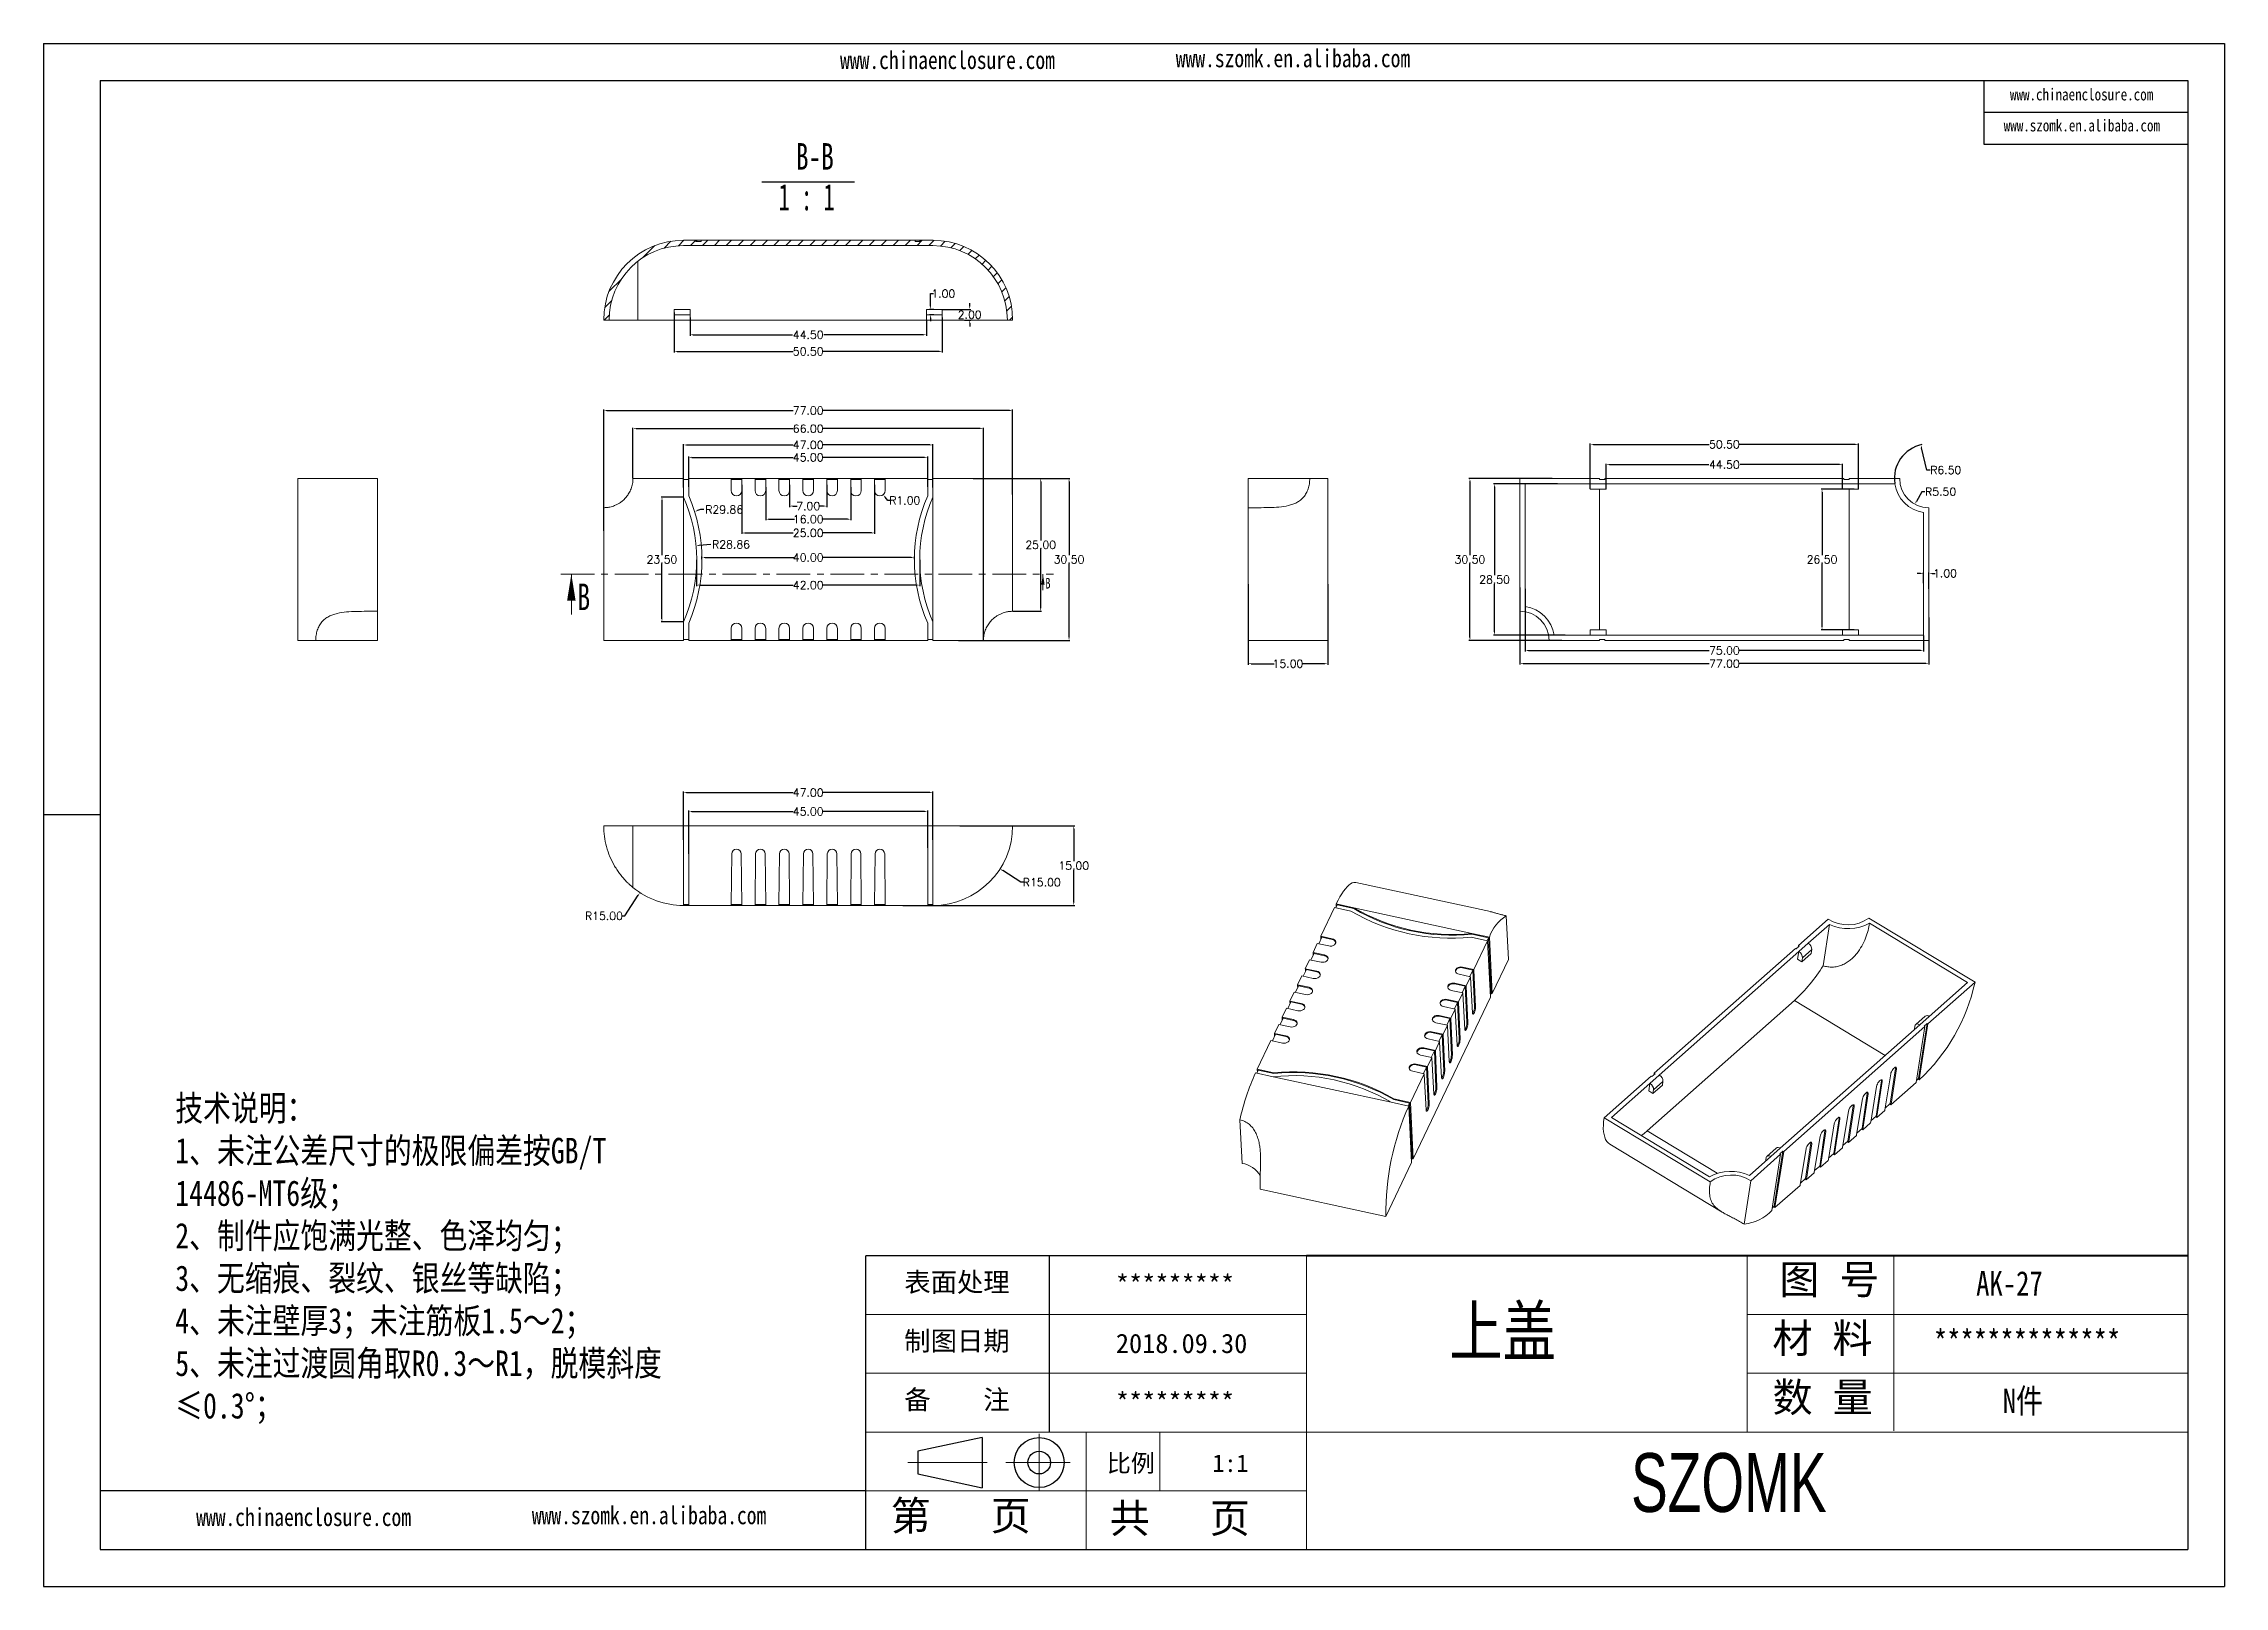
# Model space of a CAD drawing. Header units: inches. Extents: x 2300 to 3202, y 573 to 863.
# Drawn here: x 2791.4 to 3202, y 573 to 863.3 of the extents above; entities that cross this region are included whole.
import ezdxf

# ---------------------------------------------------------------- set-up
doc = ezdxf.new("R2010")
doc.units = ezdxf.units.IN
doc.linetypes.add('CENTER', pattern=[10.16, 6.35, -1.27, 1.27, -1.27])
doc.linetypes.add('CENTER2', pattern=[28.575, 19.05, -3.175, 3.175, -3.175])
doc.layers.add('10', color=7, linetype='Continuous')
doc.layers.add('文字', color=81, linetype='Continuous')
for name, color, linetype, lineweight in [('粗实线', 7, 'Continuous', 30), ('细实线', 3, 'Continuous', 9), ('细点划线', 2, 'CENTER2', 9)]:
    doc.layers.add(name, color=color, linetype=linetype, lineweight=lineweight)
doc.styles.add('SLDTEXTSTYLE6', font='TXT', dxfattribs={"width": 0.7})
doc.styles.add('SLDTEXTSTYLE7', font='TXT', dxfattribs={"width": 0.62})
doc.styles.get("Standard").update_dxf_attribs({"font": 'txt', "bigfont": 'gbcbig.shx'})
doc.styles.add('宋体', font='', dxfattribs={"width": 0.8, "height": 3.5})
doc.styles.add('长仿宋', font='', dxfattribs={"width": 0.7, "height": 4})
doc.styles.get('宋体').set_extended_font_data('SimSun')
doc.styles.get('长仿宋').set_extended_font_data('SimSun')
doc.dimstyles.new('2', dxfattribs={"dimtxt": 1.5, "dimasz": 0.6, "dimexe": 0.18, "dimexo": 0.0625, "dimgap": 0.09, "dimtad": 0, "dimtih": 1, "dimtoh": 1, "dimzin": 0, "dimdsep": 46, "dimtxsty": 'Standard', "dimcen": 0, "dimadec": 0, "dimazin": 2, "dimtfac": 1, "dimtofl": 0, "dimtmove": 0, "dimatfit": 3, "dimfxl": 1, "dimtolj": 1, "dimtzin": 0, "dimarcsym": 0})

msp = doc.modelspace()

# ---------------------------------------------------------------- texts
at = {"color": 7, "linetype": 'Continuous', "attachment_point": 1, "style": 'SLDTEXTSTYLE6'}
for insert, char_height in [((2891.936, 761.689), 5), ((2980.04, 762.761), 2)]:
    msp.add_mtext('B', dxfattribs=dict(at, insert=insert, char_height=char_height))
at = {"char_height": 3.63769, "width": 2067.48145, "attachment_point": 1}
for s, insert in [('{\\fSimHei|b0|i0|c134|p49;表面处理}', (2953.469, 632.037)), ('{\\fSimHei|b0|i0|c134|p49;*********}', (2993.312, 631.569)), ('{\\fSimHei|b0|i0|c134|p49;制图日期}', (2953.469, 620.976)), ('{\\fSimHei|b0|i0|c134|p49;2018.\\fSimHei|b0|i0|c0|p49;09\\fSimHei|b0|i0|c134|p49;.\\fSimHei|b0|i0|c0|p49;30}', (2993.312, 620.508)), ('{\\fSimHei|b0|i0|c134|p49;备    注}', (2953.469, 609.915)), ('{\\fSimHei|b0|i0|c134|p49;*********}', (2993.312, 609.447))]:
    msp.add_mtext(s, dxfattribs=dict(at, insert=insert))
at = {"layer": '文字', "color": 0, "attachment_point": 1, "style": '宋体'}
for s, insert, char_height, width in [('www.szomk.en.alibaba.com', (3004.588, 862.256), 3.37984, 59.38046), ('www.chinaenclosure.com', (2941.37, 861.922), 3.37984, 59.38046), ('www.chinaenclosure.com', (3161.675, 854.882), 2.25322, 39.58698), ('www.szomk.en.alibaba.com', (3160.497, 849.047), 2.25322, 39.58698), ('{\\H1.111x;技术说明：\\P1、未注公差尺寸的极限偏差按GB/T 14486-MT6级；\\P2、制件应饱满光整、色泽均匀；\\P3、无缩痕、裂纹、银丝等缺陷；\\P4、未注壁厚3；未注筋板1.5～2；\\P5、未注过渡圆角取R0.3～R1，脱模斜度≤0.3%%D；}', (2816.191, 665.369), 4.32081, 97.32372), ('{\\H1.111x;AK-27}', (3155.304, 632.287), 4.14798, 47.9553), ('上盖', (3056.066, 625.627), 9.2177, 117.84539), ('{\\H1.111x;**************}', (3147.325, 621.226), 4.14798, 47.9553), ('{\\H1.111x;N件}', (3160.322, 610.164), 4.14798, 47.9553), ('www.chinaenclosure.com', (2820.12, 587.694), 3.37984, 59.38046), ('www.szomk.en.alibaba.com', (2883.337, 588.029), 3.37984, 59.38046)]:
    msp.add_mtext(s, dxfattribs=dict(at, insert=insert, char_height=char_height, width=width))
at = {"layer": '粗实线', "insert": (3090.321, 598.032), "char_height": 11.06128, "width": 124.0413, "attachment_point": 1, "style": '长仿宋'}
msp.add_mtext('{\\fSTXinwei|b0|i0|c134|p2;SZOMK}', dxfattribs=at)
at = {"layer": '细实线', "color": 7, "attachment_point": 1}
for s, insert, char_height, width in [('{\\fSimSun|b0|i0|c134|p54;图 号}', (3118.256, 633.497), 5.53064, 27.6532), ('{\\fSimSun|b0|i0|c134|p54;材 料   }', (3116.945, 622.436), 5.53064, 27.6532), ('{\\fSimSun|b0|i0|c134|p54;数 量}', (3116.972, 611.32), 5.53064, 24.98813), ('{\\fSimSun|b0|i0|c134|p54;比例}', (2991.606, 597.803), 3.31838, 14.56667), ('{\\fSimSun|b0|i0|c134|p54;1:1}', (3011.482, 597.803), 3.31838, 14.56667), ('{\\fSimSun|b0|i0|c134|p54;第   页}', (2950.909, 589.03), 5.53064, 41.4798), ('{\\fSimSun|b0|i0|c134|p54; 共   页}', (2988.412, 588.56), 5.53064, 41.4798)]:
    msp.add_mtext(s, dxfattribs=dict(at, insert=insert, char_height=char_height, width=width))

# ---------------------------------------------------------------- blocks, each defined once
blk = doc.blocks.new('SW_NOTE_0')
at = {"layer": '10', "color": 0}
blk.add_line((-4.36, -0.82), (13.09, -0.82), dxfattribs=at)
at = {"layer": '10', "color": 0, "char_height": 5, "attachment_point": 2}
for s, insert, style in [('B-B', (5.62, 6.45), 'SLDTEXTSTYLE6'), ('1 : 1', (4.07, -1.19), 'SLDTEXTSTYLE7')]:
    blk.add_mtext(s, dxfattribs=dict(at, insert=insert, style=style))
blk = doc.blocks.new('*D234')
at = {"color": 0, "lineweight": -2, "transparency": 16777216}
for p, q in [((2896.87, 771.65), (2896.87, 794.44)), ((2897.47, 794.26), (2932.53, 794.26)), ((2973.27, 794.26), (2938.21, 794.26)), ((2973.87, 778.46), (2973.87, 794.44))]:
    blk.add_line(p, q, dxfattribs=at)
at = {"color": 0, "transparency": 16777216}
for points in [[(2897.47, 794.36), (2897.47, 794.16), (2896.87, 794.26)], [(2973.27, 794.36), (2973.27, 794.16), (2973.87, 794.26)]]:
    blk.add_solid(points, dxfattribs=at)
at = {"layer": 'Defpoints', "color": 0, "transparency": 16777216}
for p in [(2973.87, 794.26), (2973.87, 778.4), (2896.87, 771.58)]:
    blk.add_point(p, dxfattribs=at)
at = {"color": 0, "transparency": 16777216, "insert": (2935.37, 794.26), "char_height": 1.5, "attachment_point": 5}
blk.add_mtext('\\A1;77.00', dxfattribs=at)
blk = doc.blocks.new('*D235')
at = {"color": 0, "lineweight": -2, "transparency": 16777216}
for p, q in [((2912.87, 779.89), (2912.87, 785.63)), ((2913.47, 785.45), (2932.53, 785.45)), ((2957.27, 785.45), (2938.21, 785.45)), ((2957.87, 779.89), (2957.87, 785.63))]:
    blk.add_line(p, q, dxfattribs=at)
at = {"color": 0, "transparency": 16777216}
for points in [[(2913.47, 785.55), (2913.47, 785.35), (2912.87, 785.45)], [(2957.27, 785.55), (2957.27, 785.35), (2957.87, 785.45)]]:
    blk.add_solid(points, dxfattribs=at)
at = {"layer": 'Defpoints', "color": 0, "transparency": 16777216}
for p in [(2957.87, 785.45), (2912.87, 779.83), (2957.87, 779.83)]:
    blk.add_point(p, dxfattribs=at)
at = {"color": 0, "transparency": 16777216, "insert": (2935.37, 785.45), "char_height": 1.5, "attachment_point": 5}
blk.add_mtext('\\A1;45.00', dxfattribs=at)
blk = doc.blocks.new('*D236')
at = {"color": 0, "lineweight": -2, "transparency": 16777216}
for p, q in [((2911.87, 779.79), (2911.87, 787.96)), ((2912.47, 787.78), (2932.53, 787.78)), ((2958.27, 787.78), (2938.21, 787.78)), ((2958.87, 779.79), (2958.87, 787.96))]:
    blk.add_line(p, q, dxfattribs=at)
at = {"color": 0, "transparency": 16777216}
for points in [[(2912.47, 787.88), (2912.47, 787.68), (2911.87, 787.78)], [(2958.27, 787.88), (2958.27, 787.68), (2958.87, 787.78)]]:
    blk.add_solid(points, dxfattribs=at)
at = {"layer": 'Defpoints', "color": 0, "transparency": 16777216}
for p in [(2958.87, 787.78), (2911.87, 779.73), (2958.87, 779.73)]:
    blk.add_point(p, dxfattribs=at)
at = {"color": 0, "transparency": 16777216, "insert": (2935.37, 787.78), "char_height": 1.5, "attachment_point": 5}
blk.add_mtext('\\A1;47.00', dxfattribs=at)
blk = doc.blocks.new('*D237')
at = {"color": 0, "lineweight": -2, "transparency": 16777216}
for p, q in [((2902.37, 781.54), (2902.37, 791.03)), ((2902.97, 790.85), (2932.53, 790.85)), ((2967.77, 790.85), (2938.21, 790.85)), ((2968.37, 751.04), (2968.37, 791.03))]:
    blk.add_line(p, q, dxfattribs=at)
at = {"color": 0, "transparency": 16777216}
for points in [[(2902.97, 790.95), (2902.97, 790.75), (2902.37, 790.85)], [(2967.77, 790.95), (2967.77, 790.75), (2968.37, 790.85)]]:
    blk.add_solid(points, dxfattribs=at)
at = {"layer": 'Defpoints', "color": 0, "transparency": 16777216}
for p in [(2968.37, 790.85), (2902.37, 781.48), (2968.37, 750.98)]:
    blk.add_point(p, dxfattribs=at)
at = {"color": 0, "transparency": 16777216, "insert": (2935.37, 790.85), "char_height": 1.5, "attachment_point": 5}
blk.add_mtext('\\A1;66.00', dxfattribs=at)
blk = doc.blocks.new('*D238')
at = {"color": 0, "lineweight": -2, "transparency": 16777216}
for p, q in [((2931.87, 780.27), (2931.87, 776.1)), ((2938.87, 780.27), (2938.87, 776.1)), ((2932.47, 776.28), (2933.28, 776.28)), ((2938.27, 776.28), (2937.46, 776.28))]:
    blk.add_line(p, q, dxfattribs=at)
at = {"color": 0, "transparency": 16777216}
for points in [[(2932.47, 776.38), (2932.47, 776.18), (2931.87, 776.28)], [(2938.27, 776.38), (2938.27, 776.18), (2938.87, 776.28)]]:
    blk.add_solid(points, dxfattribs=at)
at = {"layer": 'Defpoints', "color": 0, "transparency": 16777216}
for p in [(2931.87, 780.34), (2938.87, 780.34), (2938.87, 776.28)]:
    blk.add_point(p, dxfattribs=at)
at = {"color": 0, "transparency": 16777216, "insert": (2935.37, 776.28), "char_height": 1.5, "attachment_point": 5}
blk.add_mtext('\\A1;7.00', dxfattribs=at)
blk = doc.blocks.new('*D239')
at = {"color": 0, "lineweight": -2, "transparency": 16777216}
for p, q in [((2927.37, 779.82), (2927.37, 773.63)), ((2943.37, 779.82), (2943.37, 773.63)), ((2927.97, 773.81), (2932.78, 773.81)), ((2942.77, 773.81), (2937.96, 773.81))]:
    blk.add_line(p, q, dxfattribs=at)
at = {"color": 0, "transparency": 16777216}
for points in [[(2927.97, 773.91), (2927.97, 773.71), (2927.37, 773.81)], [(2942.77, 773.91), (2942.77, 773.71), (2943.37, 773.81)]]:
    blk.add_solid(points, dxfattribs=at)
at = {"layer": 'Defpoints', "color": 0, "transparency": 16777216}
for p in [(2927.37, 779.88), (2943.37, 779.88), (2943.37, 773.81)]:
    blk.add_point(p, dxfattribs=at)
at = {"color": 0, "transparency": 16777216, "insert": (2935.37, 773.81), "char_height": 1.5, "attachment_point": 5}
blk.add_mtext('\\A1;16.00', dxfattribs=at)
blk = doc.blocks.new('*D240')
at = {"color": 0, "lineweight": -2, "transparency": 16777216}
for p, q in [((2922.87, 780.27), (2922.87, 771.04)), ((2947.87, 780.27), (2947.87, 771.04)), ((2923.47, 771.22), (2932.53, 771.22)), ((2947.27, 771.22), (2938.21, 771.22))]:
    blk.add_line(p, q, dxfattribs=at)
at = {"color": 0, "transparency": 16777216}
for points in [[(2923.47, 771.32), (2923.47, 771.12), (2922.87, 771.22)], [(2947.27, 771.32), (2947.27, 771.12), (2947.87, 771.22)]]:
    blk.add_solid(points, dxfattribs=at)
at = {"layer": 'Defpoints', "color": 0, "transparency": 16777216}
for p in [(2922.87, 780.34), (2947.87, 780.34), (2947.87, 771.22)]:
    blk.add_point(p, dxfattribs=at)
at = {"color": 0, "transparency": 16777216, "insert": (2935.37, 771.22), "char_height": 1.5, "attachment_point": 5}
blk.add_mtext('\\A1;25.00', dxfattribs=at)
blk = doc.blocks.new('*D241')
at = {"color": 0, "lineweight": -2, "transparency": 16777216}
for p, q in [((2950.37, 777.34), (2949.88, 777.95)), ((2950.97, 777.34), (2950.37, 777.34))]:
    blk.add_line(p, q, dxfattribs=at)
at = {"color": 0, "transparency": 16777216}
blk.add_solid([(2949.96, 778.01), (2949.8, 777.89), (2949.5, 778.42)], dxfattribs=at)
at = {"layer": 'Defpoints', "color": 0, "transparency": 16777216}
for p in [(2948.87, 779.2), (2949.5, 778.42)]:
    blk.add_point(p, dxfattribs=at)
at = {"color": 0, "transparency": 16777216, "insert": (2953.56, 777.34), "char_height": 1.5, "attachment_point": 5}
blk.add_mtext('\\A1;R1.00', dxfattribs=at)
blk = doc.blocks.new('*D242')
at = {"color": 0, "lineweight": -2, "transparency": 16777216}
for p, q in [((2915.37, 766.29), (2915.37, 766.78)), ((2915.97, 766.6), (2932.66, 766.6)), ((2954.77, 766.6), (2938.09, 766.6)), ((2955.37, 766.29), (2955.37, 766.78))]:
    blk.add_line(p, q, dxfattribs=at)
at = {"color": 0, "transparency": 16777216}
for points in [[(2915.97, 766.7), (2915.97, 766.5), (2915.37, 766.6)], [(2954.77, 766.7), (2954.77, 766.5), (2955.37, 766.6)]]:
    blk.add_solid(points, dxfattribs=at)
at = {"layer": 'Defpoints', "color": 0, "transparency": 16777216}
for p in [(2915.37, 766.23), (2955.37, 766.6), (2955.37, 766.23)]:
    blk.add_point(p, dxfattribs=at)
at = {"color": 0, "transparency": 16777216, "insert": (2935.37, 766.6), "char_height": 1.5, "attachment_point": 5}
blk.add_mtext('\\A1;40.00', dxfattribs=at)
blk = doc.blocks.new('*D243')
at = {"color": 0, "lineweight": -2, "transparency": 16777216}
for p, q in [((2914.37, 766.16), (2914.37, 761.23)), ((2956.37, 766.16), (2956.37, 761.23)), ((2914.97, 761.41), (2932.53, 761.41)), ((2955.77, 761.41), (2938.21, 761.41))]:
    blk.add_line(p, q, dxfattribs=at)
at = {"color": 0, "transparency": 16777216}
for points in [[(2914.97, 761.51), (2914.97, 761.31), (2914.37, 761.41)], [(2955.77, 761.51), (2955.77, 761.31), (2956.37, 761.41)]]:
    blk.add_solid(points, dxfattribs=at)
at = {"layer": 'Defpoints', "color": 0, "transparency": 16777216}
for p in [(2914.37, 766.23), (2956.37, 766.23), (2956.37, 761.41)]:
    blk.add_point(p, dxfattribs=at)
at = {"color": 0, "transparency": 16777216, "insert": (2935.37, 761.41), "char_height": 1.5, "attachment_point": 5}
blk.add_mtext('\\A1;42.00', dxfattribs=at)
blk = doc.blocks.new('*D244')
at = {"color": 0, "lineweight": -2, "transparency": 16777216}
for p, q in [((2966.43, 781.48), (2984.67, 781.48)), ((2984.49, 780.88), (2984.49, 767.07)), ((2984.49, 751.58), (2984.49, 765.39)), ((2963.68, 750.98), (2984.67, 750.98))]:
    blk.add_line(p, q, dxfattribs=at)
at = {"color": 0, "transparency": 16777216}
for points in [[(2984.39, 780.88), (2984.59, 780.88), (2984.49, 781.48)], [(2984.39, 751.58), (2984.59, 751.58), (2984.49, 750.98)]]:
    blk.add_solid(points, dxfattribs=at)
at = {"layer": 'Defpoints', "color": 0, "transparency": 16777216}
for p in [(2966.37, 781.48), (2984.49, 781.48), (2963.62, 750.98)]:
    blk.add_point(p, dxfattribs=at)
at = {"color": 0, "transparency": 16777216, "insert": (2984.49, 766.23), "char_height": 1.5, "attachment_point": 5}
blk.add_mtext('\\A1;30.50', dxfattribs=at)
blk = doc.blocks.new('*D245')
at = {"color": 0, "lineweight": -2, "transparency": 16777216}
for p, q in [((2971.83, 781.48), (2979.33, 781.48)), ((2979.15, 780.88), (2979.15, 769.82)), ((2979.15, 757.08), (2979.15, 768.14)), ((2973.93, 756.48), (2979.33, 756.48))]:
    blk.add_line(p, q, dxfattribs=at)
at = {"color": 0, "transparency": 16777216}
for points in [[(2979.05, 780.88), (2979.25, 780.88), (2979.15, 781.48)], [(2979.05, 757.08), (2979.25, 757.08), (2979.15, 756.48)]]:
    blk.add_solid(points, dxfattribs=at)
at = {"layer": 'Defpoints', "color": 0, "transparency": 16777216}
for p in [(2971.77, 781.48), (2979.15, 781.48), (2973.87, 756.48)]:
    blk.add_point(p, dxfattribs=at)
at = {"color": 0, "transparency": 16777216, "insert": (2979.15, 768.98), "char_height": 1.5, "attachment_point": 5}
blk.add_mtext('\\A1;25.00', dxfattribs=at)
blk = doc.blocks.new('*D247')
at = {"color": 0, "lineweight": -2, "transparency": 16777216}
for p, q in [((2915.12, 775.62), (2914.55, 775.44)), ((2915.72, 775.62), (2915.12, 775.62))]:
    blk.add_line(p, q, dxfattribs=at)
at = {"color": 0, "transparency": 16777216}
blk.add_solid([(2914.52, 775.53), (2914.58, 775.34), (2913.97, 775.26)], dxfattribs=at)
at = {"layer": 'Defpoints', "color": 0, "transparency": 16777216}
for p in [(2913.97, 775.26), (2885.51, 766.23)]:
    blk.add_point(p, dxfattribs=at)
at = {"color": 0, "transparency": 16777216, "insert": (2919.56, 775.62), "char_height": 1.5, "attachment_point": 5}
blk.add_mtext('\\A1;R29.86', dxfattribs=at)
blk = doc.blocks.new('*D248')
at = {"color": 0, "lineweight": -2, "transparency": 16777216}
blk.add_line((2917.01, 769.06), (2914.85, 768.87), dxfattribs=at)
at = {"color": 0, "transparency": 16777216}
blk.add_solid([(2914.84, 768.96), (2914.86, 768.77), (2914.26, 768.81)], dxfattribs=at)
at = {"layer": 'Defpoints', "color": 0, "transparency": 16777216}
for p in [(2914.26, 768.81), (2885.51, 766.23)]:
    blk.add_point(p, dxfattribs=at)
at = {"color": 0, "transparency": 16777216, "insert": (2920.85, 769.06), "char_height": 1.5, "attachment_point": 5}
blk.add_mtext('\\A1;R28.86', dxfattribs=at)
blk = doc.blocks.new('*D249')
at = {"color": 0, "lineweight": -2, "transparency": 16777216}
for p, q in [((2911.81, 777.98), (2907.66, 777.98)), ((2907.84, 777.38), (2907.84, 767.07)), ((2907.84, 755.08), (2907.84, 765.39)), ((2911.81, 754.48), (2907.66, 754.48))]:
    blk.add_line(p, q, dxfattribs=at)
at = {"color": 0, "transparency": 16777216}
for points in [[(2907.74, 777.38), (2907.94, 777.38), (2907.84, 777.98)], [(2907.74, 755.08), (2907.94, 755.08), (2907.84, 754.48)]]:
    blk.add_solid(points, dxfattribs=at)
at = {"layer": 'Defpoints', "color": 0, "transparency": 16777216}
for p in [(2907.84, 777.98), (2911.87, 777.98), (2911.87, 754.48)]:
    blk.add_point(p, dxfattribs=at)
at = {"color": 0, "transparency": 16777216, "insert": (2907.84, 766.23), "char_height": 1.5, "attachment_point": 5}
blk.add_mtext('\\A1;23.50', dxfattribs=at)
blk = doc.blocks.new('*D250')
at = {"color": 0, "lineweight": -2, "transparency": 16777216}
for p, q in [((3018.21, 761.6), (3018.21, 746.43)), ((3033.21, 761.6), (3033.21, 746.43)), ((3018.81, 746.61), (3023.12, 746.61)), ((3032.61, 746.61), (3028.3, 746.61))]:
    blk.add_line(p, q, dxfattribs=at)
at = {"color": 0, "transparency": 16777216}
for points in [[(3018.81, 746.71), (3018.81, 746.51), (3018.21, 746.61)], [(3032.61, 746.71), (3032.61, 746.51), (3033.21, 746.61)]]:
    blk.add_solid(points, dxfattribs=at)
at = {"layer": 'Defpoints', "color": 0, "transparency": 16777216}
for p in [(3018.21, 761.67), (3033.21, 761.67), (3033.21, 746.61)]:
    blk.add_point(p, dxfattribs=at)
at = {"color": 0, "transparency": 16777216, "insert": (3025.71, 746.61), "char_height": 1.5, "attachment_point": 5}
blk.add_mtext('\\A1;15.00', dxfattribs=at)
blk = doc.blocks.new('*D251')
at = {"color": 0, "lineweight": -2, "transparency": 16777216}
for p, q in [((2975.42, 705.47), (2972, 707.67)), ((2976.02, 705.47), (2975.42, 705.47))]:
    blk.add_line(p, q, dxfattribs=at)
at = {"color": 0, "transparency": 16777216}
blk.add_solid([(2972.05, 707.76), (2971.94, 707.59), (2971.49, 708)], dxfattribs=at)
at = {"layer": 'Defpoints', "color": 0, "transparency": 16777216}
for p in [(2958.87, 716.11), (2971.49, 708)]:
    blk.add_point(p, dxfattribs=at)
at = {"color": 0, "transparency": 16777216, "insert": (2979.36, 705.47), "char_height": 1.5, "attachment_point": 5}
blk.add_mtext('\\A1;R15.00', dxfattribs=at)
blk = doc.blocks.new('*D252')
at = {"color": 0, "lineweight": -2, "transparency": 16777216}
for p, q in [((2900.85, 699.14), (2903.37, 703.03)), ((2900.25, 699.14), (2900.85, 699.14))]:
    blk.add_line(p, q, dxfattribs=at)
at = {"color": 0, "transparency": 16777216}
blk.add_solid([(2903.29, 703.08), (2903.45, 702.97), (2903.7, 703.53)], dxfattribs=at)
at = {"layer": 'Defpoints', "color": 0, "transparency": 16777216}
for p in [(2911.87, 716.11), (2903.7, 703.53)]:
    blk.add_point(p, dxfattribs=at)
at = {"color": 0, "transparency": 16777216, "insert": (2896.91, 699.14), "char_height": 1.5, "attachment_point": 5}
blk.add_mtext('\\A1;R15.00', dxfattribs=at)
blk = doc.blocks.new('*D253')
at = {"color": 0, "lineweight": -2, "transparency": 16777216}
for p, q in [((2963.91, 716.11), (2985.56, 716.11)), ((2985.38, 715.51), (2985.38, 709.45)), ((2985.38, 701.71), (2985.38, 707.77)), ((2953.18, 701.11), (2985.56, 701.11))]:
    blk.add_line(p, q, dxfattribs=at)
at = {"color": 0, "transparency": 16777216}
for points in [[(2985.28, 715.51), (2985.48, 715.51), (2985.38, 716.11)], [(2985.28, 701.71), (2985.48, 701.71), (2985.38, 701.11)]]:
    blk.add_solid(points, dxfattribs=at)
at = {"layer": 'Defpoints', "color": 0, "transparency": 16777216}
for p in [(2963.85, 716.11), (2985.38, 716.11), (2953.12, 701.11)]:
    blk.add_point(p, dxfattribs=at)
at = {"color": 0, "transparency": 16777216, "insert": (2985.38, 708.61), "char_height": 1.5, "attachment_point": 5}
blk.add_mtext('\\A1;15.00', dxfattribs=at)
blk = doc.blocks.new('*D254')
at = {"color": 0, "lineweight": -2, "transparency": 16777216}
for p, q in [((2912.87, 710.83), (2912.87, 718.97)), ((2913.47, 718.79), (2932.53, 718.79)), ((2957.27, 718.79), (2938.21, 718.79)), ((2957.87, 711.95), (2957.87, 718.97))]:
    blk.add_line(p, q, dxfattribs=at)
at = {"color": 0, "transparency": 16777216}
for points in [[(2913.47, 718.89), (2913.47, 718.69), (2912.87, 718.79)], [(2957.27, 718.89), (2957.27, 718.69), (2957.87, 718.79)]]:
    blk.add_solid(points, dxfattribs=at)
at = {"layer": 'Defpoints', "color": 0, "transparency": 16777216}
for p in [(2957.87, 718.79), (2912.87, 710.77), (2957.87, 711.89)]:
    blk.add_point(p, dxfattribs=at)
at = {"color": 0, "transparency": 16777216, "insert": (2935.37, 718.79), "char_height": 1.5, "attachment_point": 5}
blk.add_mtext('\\A1;45.00', dxfattribs=at)
blk = doc.blocks.new('*D255')
at = {"color": 0, "lineweight": -2, "transparency": 16777216}
for p, q in [((2911.87, 713.47), (2911.87, 722.53)), ((2912.47, 722.35), (2932.53, 722.35)), ((2958.27, 722.35), (2938.21, 722.35)), ((2958.87, 713.47), (2958.87, 722.53))]:
    blk.add_line(p, q, dxfattribs=at)
at = {"color": 0, "transparency": 16777216}
for points in [[(2912.47, 722.45), (2912.47, 722.25), (2911.87, 722.35)], [(2958.27, 722.45), (2958.27, 722.25), (2958.87, 722.35)]]:
    blk.add_solid(points, dxfattribs=at)
at = {"layer": 'Defpoints', "color": 0, "transparency": 16777216}
for p in [(2958.87, 722.35), (2911.87, 713.41), (2958.87, 713.41)]:
    blk.add_point(p, dxfattribs=at)
at = {"color": 0, "transparency": 16777216, "insert": (2935.37, 722.35), "char_height": 1.5, "attachment_point": 5}
blk.add_mtext('\\A1;47.00', dxfattribs=at)
blk = doc.blocks.new('*D256')
at = {"color": 0, "lineweight": -2, "transparency": 16777216}
for p, q in [((2913.12, 811.74), (2913.12, 808.34)), ((2957.62, 811.24), (2957.62, 808.34)), ((2913.72, 808.52), (2932.41, 808.52)), ((2957.02, 808.52), (2938.34, 808.52))]:
    blk.add_line(p, q, dxfattribs=at)
at = {"color": 0, "transparency": 16777216}
for points in [[(2913.72, 808.62), (2913.72, 808.42), (2913.12, 808.52)], [(2957.02, 808.62), (2957.02, 808.42), (2957.62, 808.52)]]:
    blk.add_solid(points, dxfattribs=at)
at = {"layer": 'Defpoints', "color": 0, "transparency": 16777216}
for p in [(2913.12, 811.8), (2957.62, 811.3), (2957.62, 808.52)]:
    blk.add_point(p, dxfattribs=at)
at = {"color": 0, "transparency": 16777216, "insert": (2935.37, 808.52), "char_height": 1.5, "attachment_point": 5}
blk.add_mtext('\\A1;44.50', dxfattribs=at)
blk = doc.blocks.new('*D257')
at = {"color": 0, "lineweight": -2, "transparency": 16777216}
for p, q in [((2910.12, 812.74), (2910.12, 805.21)), ((2960.62, 811.74), (2960.62, 805.21)), ((2910.72, 805.39), (2932.53, 805.39)), ((2960.02, 805.39), (2938.21, 805.39))]:
    blk.add_line(p, q, dxfattribs=at)
at = {"color": 0, "transparency": 16777216}
for points in [[(2910.72, 805.49), (2910.72, 805.29), (2910.12, 805.39)], [(2960.02, 805.49), (2960.02, 805.29), (2960.62, 805.39)]]:
    blk.add_solid(points, dxfattribs=at)
at = {"layer": 'Defpoints', "color": 0, "transparency": 16777216}
for p in [(2910.12, 812.8), (2960.62, 811.8), (2960.62, 805.39)]:
    blk.add_point(p, dxfattribs=at)
at = {"color": 0, "transparency": 16777216, "insert": (2935.37, 805.39), "char_height": 1.5, "attachment_point": 5}
blk.add_mtext('\\A1;50.50', dxfattribs=at)
blk = doc.blocks.new('*D258')
at = {"color": 0, "lineweight": -2, "transparency": 16777216}
for p, q in [((2960.68, 813.3), (2965.97, 813.3)), ((2965.79, 813.9), (2965.79, 814.5)), ((2964.82, 811.3), (2965.97, 811.3)), ((2965.79, 810.7), (2965.79, 810.1))]:
    blk.add_line(p, q, dxfattribs=at)
at = {"color": 0, "transparency": 16777216}
for points in [[(2965.69, 813.9), (2965.89, 813.9), (2965.79, 813.3)], [(2965.69, 810.7), (2965.89, 810.7), (2965.79, 811.3)]]:
    blk.add_solid(points, dxfattribs=at)
at = {"layer": 'Defpoints', "color": 0, "transparency": 16777216}
for p in [(2960.62, 813.3), (2965.79, 813.3), (2964.76, 811.3)]:
    blk.add_point(p, dxfattribs=at)
at = {"color": 0, "transparency": 16777216, "insert": (2965.79, 812.3), "char_height": 1.5, "attachment_point": 5}
blk.add_mtext('\\A1;2.00', dxfattribs=at)
blk = doc.blocks.new('*D259')
at = {"color": 0, "lineweight": -2, "transparency": 16777216}
for p, q in [((2959.06, 813.3), (2958.2, 813.3)), ((2958.38, 813.9), (2958.38, 816.26)), ((2958.38, 816.26), (2958.98, 816.26)), ((2959.06, 812.3), (2958.2, 812.3)), ((2958.38, 811.7), (2958.38, 811.1))]:
    blk.add_line(p, q, dxfattribs=at)
at = {"color": 0, "transparency": 16777216}
for points in [[(2958.28, 813.9), (2958.48, 813.9), (2958.38, 813.3)], [(2958.28, 811.7), (2958.48, 811.7), (2958.38, 812.3)]]:
    blk.add_solid(points, dxfattribs=at)
at = {"layer": 'Defpoints', "color": 0, "transparency": 16777216}
for p in [(2958.38, 813.3), (2959.12, 813.3), (2959.12, 812.3)]:
    blk.add_point(p, dxfattribs=at)
at = {"color": 0, "transparency": 16777216, "insert": (2960.82, 816.26), "char_height": 1.5, "attachment_point": 5}
blk.add_mtext('\\A1;1.00', dxfattribs=at)
blk = doc.blocks.new('*D260')
at = {"color": 0, "lineweight": -2, "transparency": 16777216}
for p, q in [((3069.4, 760.94), (3069.4, 746.44)), ((3146.4, 755.3), (3146.4, 746.44)), ((3070, 746.62), (3105.06, 746.62)), ((3145.8, 746.62), (3110.74, 746.62))]:
    blk.add_line(p, q, dxfattribs=at)
at = {"color": 0, "transparency": 16777216}
for points in [[(3070, 746.72), (3070, 746.52), (3069.4, 746.62)], [(3145.8, 746.72), (3145.8, 746.52), (3146.4, 746.62)]]:
    blk.add_solid(points, dxfattribs=at)
at = {"layer": 'Defpoints', "color": 0, "transparency": 16777216}
for p in [(3069.4, 761), (3146.4, 755.36), (3146.4, 746.62)]:
    blk.add_point(p, dxfattribs=at)
at = {"color": 0, "transparency": 16777216, "insert": (3107.9, 746.62), "char_height": 1.5, "attachment_point": 5}
blk.add_mtext('\\A1;77.00', dxfattribs=at)
blk = doc.blocks.new('*D261')
at = {"color": 0, "lineweight": -2, "transparency": 16777216}
for p, q in [((3075.46, 781.48), (3059.8, 781.48)), ((3059.98, 780.88), (3059.98, 767.07)), ((3059.98, 751.58), (3059.98, 765.39)), ((3077.3, 750.98), (3059.8, 750.98))]:
    blk.add_line(p, q, dxfattribs=at)
at = {"color": 0, "transparency": 16777216}
for points in [[(3059.88, 780.88), (3060.08, 780.88), (3059.98, 781.48)], [(3059.88, 751.58), (3060.08, 751.58), (3059.98, 750.98)]]:
    blk.add_solid(points, dxfattribs=at)
at = {"layer": 'Defpoints', "color": 0, "transparency": 16777216}
for p in [(3059.98, 781.48), (3075.52, 781.48), (3077.36, 750.98)]:
    blk.add_point(p, dxfattribs=at)
at = {"color": 0, "transparency": 16777216, "insert": (3059.98, 766.23), "char_height": 1.5, "attachment_point": 5}
blk.add_mtext('\\A1;30.50', dxfattribs=at)
blk = doc.blocks.new('*D262')
at = {"color": 0, "lineweight": -2, "transparency": 16777216}
for p, q in [((3076.46, 780.48), (3064.44, 780.48)), ((3064.62, 779.88), (3064.62, 763.29)), ((3064.62, 752.58), (3064.62, 761.61)), ((3077.93, 751.98), (3064.44, 751.98))]:
    blk.add_line(p, q, dxfattribs=at)
at = {"color": 0, "transparency": 16777216}
for points in [[(3064.52, 779.88), (3064.72, 779.88), (3064.62, 780.48)], [(3064.52, 752.58), (3064.72, 752.58), (3064.62, 751.98)]]:
    blk.add_solid(points, dxfattribs=at)
at = {"layer": 'Defpoints', "color": 0, "transparency": 16777216}
for p in [(3064.62, 780.48), (3076.53, 780.48), (3077.99, 751.98)]:
    blk.add_point(p, dxfattribs=at)
at = {"color": 0, "transparency": 16777216, "insert": (3064.62, 762.45), "char_height": 1.5, "attachment_point": 5}
blk.add_mtext('\\A1;28.50', dxfattribs=at)
blk = doc.blocks.new('*D263')
at = {"color": 0, "lineweight": -2, "transparency": 16777216}
for p, q in [((3085.65, 779.54), (3085.65, 784.26)), ((3086.25, 784.08), (3104.94, 784.08)), ((3129.55, 784.08), (3110.87, 784.08)), ((3130.15, 779.54), (3130.15, 784.26))]:
    blk.add_line(p, q, dxfattribs=at)
at = {"color": 0, "transparency": 16777216}
for points in [[(3086.25, 784.18), (3086.25, 783.98), (3085.65, 784.08)], [(3129.55, 784.18), (3129.55, 783.98), (3130.15, 784.08)]]:
    blk.add_solid(points, dxfattribs=at)
at = {"layer": 'Defpoints', "color": 0, "transparency": 16777216}
for p in [(3130.15, 784.08), (3085.65, 779.48), (3130.15, 779.48)]:
    blk.add_point(p, dxfattribs=at)
at = {"color": 0, "transparency": 16777216, "insert": (3107.9, 784.08), "char_height": 1.5, "attachment_point": 5}
blk.add_mtext('\\A1;44.50', dxfattribs=at)
blk = doc.blocks.new('*D264')
at = {"color": 0, "lineweight": -2, "transparency": 16777216}
for p, q in [((3082.65, 779.54), (3082.65, 788.07)), ((3083.25, 787.89), (3105.06, 787.89)), ((3132.55, 787.89), (3110.74, 787.89)), ((3133.15, 779.54), (3133.15, 788.07))]:
    blk.add_line(p, q, dxfattribs=at)
at = {"color": 0, "transparency": 16777216}
for points in [[(3083.25, 787.99), (3083.25, 787.79), (3082.65, 787.89)], [(3132.55, 787.99), (3132.55, 787.79), (3133.15, 787.89)]]:
    blk.add_solid(points, dxfattribs=at)
at = {"layer": 'Defpoints', "color": 0, "transparency": 16777216}
for p in [(3133.15, 787.89), (3082.65, 779.48), (3133.15, 779.48)]:
    blk.add_point(p, dxfattribs=at)
at = {"color": 0, "transparency": 16777216, "insert": (3107.9, 787.89), "char_height": 1.5, "attachment_point": 5}
blk.add_mtext('\\A1;50.50', dxfattribs=at)
blk = doc.blocks.new('*D265')
at = {"color": 0, "lineweight": -2, "transparency": 16777216}
for p, q in [((3070.4, 760.7), (3070.4, 748.92)), ((3145.4, 751.91), (3145.4, 748.92)), ((3071, 749.1), (3105.06, 749.1)), ((3144.8, 749.1), (3110.74, 749.1))]:
    blk.add_line(p, q, dxfattribs=at)
at = {"color": 0, "transparency": 16777216}
for points in [[(3071, 749.2), (3071, 749), (3070.4, 749.1)], [(3144.8, 749.2), (3144.8, 749), (3145.4, 749.1)]]:
    blk.add_solid(points, dxfattribs=at)
at = {"layer": 'Defpoints', "color": 0, "transparency": 16777216}
for p in [(3070.4, 760.77), (3145.4, 751.98), (3070.4, 749.1)]:
    blk.add_point(p, dxfattribs=at)
at = {"color": 0, "transparency": 16777216, "insert": (3107.9, 749.1), "char_height": 1.5, "attachment_point": 5}
blk.add_mtext('\\A1;75.00', dxfattribs=at)
blk = doc.blocks.new('*D266')
at = {"color": 0, "lineweight": -2, "transparency": 16777216}
for p, q in [((3145.05, 778.99), (3144.06, 777.17)), ((3145.65, 778.99), (3145.05, 778.99))]:
    blk.add_line(p, q, dxfattribs=at)
at = {"color": 0, "transparency": 16777216}
blk.add_solid([(3143.97, 777.22), (3144.15, 777.12), (3143.77, 776.65)], dxfattribs=at)
at = {"layer": 'Defpoints', "color": 0, "transparency": 16777216}
for p in [(3146.4, 781.48), (3143.77, 776.65)]:
    blk.add_point(p, dxfattribs=at)
at = {"color": 0, "transparency": 16777216, "insert": (3148.61, 778.99), "char_height": 1.5, "attachment_point": 5}
blk.add_mtext('\\A1;R5.50', dxfattribs=at)
blk = doc.blocks.new('*D267')
at = {"color": 0, "lineweight": -2, "transparency": 16777216}
for p, q in [((3146.03, 783.06), (3145.04, 787.22)), ((3146.63, 783.06), (3146.03, 783.06))]:
    blk.add_line(p, q, dxfattribs=at)
blk.add_arc((3146.4, 781.48), 6.5, 101.7956, 188.299, dxfattribs=at)
at = {"color": 0, "transparency": 16777216}
blk.add_solid([(3145.13, 787.24), (3144.94, 787.19), (3144.9, 787.8)], dxfattribs=at)
at = {"layer": 'Defpoints', "color": 0, "transparency": 16777216}
for p in [(3144.9, 787.8), (3146.4, 781.48)]:
    blk.add_point(p, dxfattribs=at)
at = {"color": 0, "transparency": 16777216, "insert": (3149.59, 783.06), "char_height": 1.5, "attachment_point": 5}
blk.add_mtext('\\A1;R6.50', dxfattribs=at)
blk = doc.blocks.new('*D268')
at = {"color": 0, "lineweight": -2, "transparency": 16777216}
for p, q in [((3144.8, 763.61), (3144.2, 763.61)), ((3145.4, 761.74), (3145.4, 763.79)), ((3146.4, 760.7), (3146.4, 763.79)), ((3147, 763.61), (3147.6, 763.61))]:
    blk.add_line(p, q, dxfattribs=at)
at = {"color": 0, "transparency": 16777216}
for points in [[(3144.8, 763.71), (3144.8, 763.51), (3145.4, 763.61)], [(3147, 763.71), (3147, 763.51), (3146.4, 763.61)]]:
    blk.add_solid(points, dxfattribs=at)
at = {"layer": 'Defpoints', "color": 0, "transparency": 16777216}
for p in [(3145.4, 761.68), (3146.4, 763.61), (3146.4, 760.64)]:
    blk.add_point(p, dxfattribs=at)
at = {"color": 0, "transparency": 16777216, "insert": (3149.44, 763.61), "char_height": 1.5, "attachment_point": 5}
blk.add_mtext('\\A1;1.00', dxfattribs=at)
blk = doc.blocks.new('*D269')
at = {"color": 0, "lineweight": -2, "transparency": 16777216}
for p, q in [((3132.31, 779.48), (3126.1, 779.48)), ((3126.28, 778.88), (3126.28, 767.07)), ((3126.28, 753.58), (3126.28, 765.39)), ((3132.31, 752.98), (3126.1, 752.98))]:
    blk.add_line(p, q, dxfattribs=at)
at = {"color": 0, "transparency": 16777216}
for points in [[(3126.18, 778.88), (3126.38, 778.88), (3126.28, 779.48)], [(3126.18, 753.58), (3126.38, 753.58), (3126.28, 752.98)]]:
    blk.add_solid(points, dxfattribs=at)
at = {"layer": 'Defpoints', "color": 0, "transparency": 16777216}
for p in [(3126.28, 779.48), (3132.38, 779.48), (3132.38, 752.98)]:
    blk.add_point(p, dxfattribs=at)
at = {"color": 0, "transparency": 16777216, "insert": (3126.28, 766.23), "char_height": 1.5, "attachment_point": 5}
blk.add_mtext('\\A1;26.50', dxfattribs=at)

# ---------------------------------------------------------------- dimensions: what is measured, and where the dimension line sits
for base, p1, p2, picture, middle in [((2958.377, 813.298), (2959.121, 812.298), (2959.121, 813.298), '*D259', (2960.817, 816.262)), ((2984.493, 781.475), (2963.621, 750.975), (2966.371, 781.475), '*D244', (2984.493, 766.225)), ((3064.623, 780.475), (3077.989, 751.975), (3076.527, 780.475), '*D262', (3064.623, 762.448))]:
    dim = msp.add_linear_dim(base=base, p1=p1, p2=p2, angle=90, dimstyle='2')
    dim.commit()
    dim.dimension.update_dxf_attribs({"geometry": picture, "text_midpoint": middle, "dimtype": 160})
for base, p1, p2, picture, middle in [((2965.79, 813.298), (2964.761, 811.298), (2960.621, 813.298), '*D258', (2965.79, 812.298)), ((2979.152, 781.475), (2973.871, 756.475), (2971.771, 781.475), '*D245', (2979.152, 768.975)), ((3059.982, 781.475), (3077.364, 750.975), (3075.52, 781.475), '*D261', (3059.982, 766.225)), ((2907.842, 777.975), (2911.871, 754.475), (2911.871, 777.975), '*D249', (2907.842, 766.225)), ((3126.279, 779.475), (3132.375, 752.975), (3132.375, 779.475), '*D269', (3126.279, 766.225)), ((2985.381, 716.105), (2953.115, 701.105), (2963.849, 716.105), '*D253', (2985.381, 708.605))]:
    dim = msp.add_linear_dim(base=base, p1=p1, p2=p2, angle=90, dimstyle='2')
    dim.commit()
    dim.dimension.update_dxf_attribs({"geometry": picture, "text_midpoint": middle})
for base, p1, p2, picture, middle in [((2960.621, 805.387), (2910.121, 812.798), (2960.621, 811.798), '*D257', (2935.371, 805.387)), ((2957.621, 808.519), (2913.121, 811.798), (2957.621, 811.298), '*D256', (2935.371, 808.519)), ((2958.871, 787.785), (2911.871, 779.725), (2958.871, 779.725), '*D236', (2935.371, 787.785)), ((3133.152, 787.894), (3082.652, 779.475), (3133.152, 779.475), '*D264', (3107.902, 787.894)), ((2957.871, 785.45), (2912.871, 779.831), (2957.871, 779.831), '*D235', (2935.371, 785.45)), ((3130.152, 784.081), (3085.652, 779.475), (3130.152, 779.475), '*D263', (3107.902, 784.081)), ((2947.871, 771.218), (2922.871, 780.335), (2947.871, 780.335), '*D240', (2935.371, 771.218)), ((2938.871, 776.277), (2931.871, 780.335), (2938.871, 780.335), '*D238', (2935.371, 776.277)), ((2943.371, 773.806), (2927.371, 779.884), (2943.371, 779.884), '*D239', (2935.371, 773.806)), ((2956.371, 761.413), (2914.371, 766.225), (2956.371, 766.225), '*D243', (2935.371, 761.413)), ((2955.371, 766.604), (2915.371, 766.225), (2955.371, 766.225), '*D242', (2935.371, 766.604)), ((3146.402, 763.609), (3145.402, 761.682), (3146.402, 760.641), '*D268', (3149.442, 763.609)), ((3033.206, 746.614), (3018.206, 761.667), (3033.206, 761.667), '*D250', (3025.706, 746.614)), ((3146.402, 746.619), (3069.402, 761.005), (3146.402, 755.358), '*D260', (3107.902, 746.619)), ((3070.402, 749.1), (3145.402, 751.975), (3070.402, 760.766), '*D265', (3107.902, 749.1)), ((2958.871, 722.349), (2911.871, 713.411), (2958.871, 713.411), '*D255', (2935.371, 722.349)), ((2957.871, 718.794), (2912.871, 710.77), (2957.871, 711.887), '*D254', (2935.371, 718.794))]:
    dim = msp.add_linear_dim(base=base, p1=p1, p2=p2, dimstyle='2')
    dim.commit()
    dim.dimension.update_dxf_attribs({"geometry": picture, "text_midpoint": middle})
for base, p1, p2, picture, middle in [((2973.871, 794.255), (2896.871, 771.584), (2973.871, 778.396), '*D234', (2935.371, 794.255)), ((2968.371, 790.851), (2902.371, 781.475), (2968.371, 750.975), '*D237', (2935.371, 790.851))]:
    dim = msp.add_linear_dim(base=base, p1=p1, p2=p2, dimstyle='2')
    dim.commit()
    dim.dimension.update_dxf_attribs({"geometry": picture, "text_midpoint": middle, "dimtype": 160})
for center, mpoint, picture, middle in [((3146.402, 781.475), (3144.898, 787.799), '*D267', (3149.591, 783.058)), ((3146.402, 781.475), (3143.772, 776.645), '*D266', (3148.614, 778.99)), ((2948.871, 779.195), (2949.5, 778.418), '*D241', (2953.562, 777.34)), ((2885.509, 766.225), (2914.255, 768.812), '*D248', (2917.015, 769.06)), ((2911.871, 716.105), (2903.696, 703.529), '*D252', (2896.905, 699.143)), ((2958.871, 716.105), (2971.492, 707.998), '*D251', (2979.363, 705.473))]:
    dim = msp.add_radius_dim(center=center, mpoint=mpoint, dimstyle='2')
    dim.commit()
    dim.dimension.update_dxf_attribs({"geometry": picture, "text_midpoint": middle, "dimtype": 164})
dim = msp.add_radius_dim(center=(2885.509, 766.225), mpoint=(2913.973, 775.255), dimstyle='2')
dim.commit()
dim.dimension.update_dxf_attribs({"geometry": '*D247', "text_midpoint": (2919.557, 775.618)})

# ---------------------------------------------------------------- hatches: boundary and pattern name
at = {"linetype": 'Continuous', "lineweight": 0}
h = msp.add_hatch(dxfattribs=at)
h.set_pattern_fill('ANSI31', color=4, scale=0.5, style=0)
edge = h.paths.add_edge_path(flags=0)
edge.add_arc((2911.871, 811.298), 15, 90, 180)
edge.add_line((2896.871, 811.298), (2897.871, 811.298))
edge.add_arc((2911.871, 811.298), 14, 90, 180, ccw=False)
edge.add_line((2911.871, 825.298), (2958.871, 825.298))
edge.add_arc((2958.871, 811.298), 14, 0, 90, ccw=False)
edge.add_line((2972.871, 811.298), (2973.871, 811.298))
edge.add_arc((2958.871, 811.298), 15, 0, 90)
edge.add_line((2958.871, 826.298), (2956.503, 826.298))
edge.add_line((2956.503, 826.298), (2956.503, 826.098))
edge.add_line((2956.503, 826.098), (2955.498, 826.098))
edge.add_line((2955.498, 826.098), (2955.498, 826.298))
edge.add_line((2955.498, 826.298), (2915.244, 826.298))
edge.add_line((2915.244, 826.298), (2915.244, 826.098))
edge.add_line((2915.244, 826.098), (2914.24, 826.098))
edge.add_line((2914.24, 826.098), (2914.24, 826.298))
edge.add_line((2914.24, 826.298), (2911.871, 826.298))

# ---------------------------------------------------------------- linework, layer by layer
for p, q in [((2791.397, 863.315), (3202.047, 863.315)), ((2791.397, 863.315), (2791.397, 572.957)), ((3202.047, 863.315), (3202.047, 572.957)), ((2802.023, 856.402), (3195.134, 856.402)), ((2802.023, 856.402), (2802.023, 579.87)), ((3156.727, 856.402), (3156.727, 844.4)), ((3195.134, 856.402), (3195.134, 579.87)), ((3156.727, 850.401), (3195.134, 850.401)), ((3156.727, 844.4), (3195.134, 844.4)), ((2802.023, 718.136), (2791.397, 718.136)), ((2791.397, 707.382), (2791.397, 572.957)), ((2946.255, 579.87), (2946.255, 635.176)), ((3029.215, 635.176), (2946.255, 635.176)), ((2980.822, 601.993), (2980.822, 635.176)), ((2946.255, 590.931), (2802.023, 590.931)), ((2802.023, 579.87), (3195.134, 579.87)), ((2791.397, 572.957), (3202.047, 572.957)), ((2791.397, 572.957), (2981.513, 572.957))]:
    msp.add_line(p, q)
at = {"color": 7, "linetype": 'Continuous', "lineweight": 15}
for p, q in [((2911.871, 826.298), (2914.24, 826.298)), ((2914.24, 826.298), (2914.24, 826.098)), ((2914.371, 826.298), (2914.24, 826.298)), ((2915.244, 826.098), (2914.24, 826.098)), ((2914.371, 826.098), (2914.371, 826.298)), ((2915.244, 826.298), (2914.371, 826.298)), ((2915.244, 826.098), (2915.244, 826.298)), ((2915.244, 826.298), (2955.498, 826.298)), ((2955.498, 826.098), (2955.498, 826.298)), ((2955.498, 826.298), (2956.371, 826.298)), ((2956.503, 826.098), (2955.498, 826.098)), ((2956.371, 826.298), (2956.371, 826.098)), ((2956.371, 826.298), (2956.503, 826.298)), ((2956.503, 826.298), (2956.503, 826.098)), ((2956.503, 826.298), (2958.871, 826.298)), ((2903.294, 811.298), (2903.294, 822.362)), ((2911.871, 825.298), (2958.871, 825.298)), ((2913.121, 813.298), (2910.121, 813.298)), ((2910.121, 813.298), (2910.121, 812.298)), ((2913.121, 812.298), (2913.121, 813.298)), ((2957.621, 813.298), (2960.621, 813.298)), ((2957.621, 812.298), (2957.621, 813.298)), ((2960.621, 813.298), (2960.621, 812.298)), ((2896.871, 811.298), (2897.871, 811.298)), ((2897.871, 811.298), (2903.294, 811.298)), ((2910.121, 811.298), (2903.294, 811.298)), ((2910.121, 812.298), (2913.121, 812.298)), ((2910.121, 811.298), (2910.121, 812.298)), ((2913.121, 811.298), (2910.121, 811.298)), ((2913.121, 812.298), (2913.121, 811.298)), ((2957.621, 811.298), (2913.121, 811.298)), ((2957.621, 812.298), (2960.621, 812.298)), ((2957.621, 811.298), (2957.621, 812.298)), ((2960.621, 811.298), (2957.621, 811.298)), ((2960.621, 812.298), (2960.621, 811.298)), ((2972.871, 811.298), (2960.621, 811.298)), ((2972.871, 811.298), (2973.871, 811.298)), ((2839.247, 781.475), (2839.247, 777.975)), ((2839.247, 781.475), (2854.247, 781.475)), ((2854.247, 756.475), (2854.247, 781.475)), ((2902.371, 781.475), (2911.871, 781.475)), ((2911.871, 781.475), (2911.871, 777.975)), ((2912.871, 781.275), (2911.871, 781.275)), ((2912.871, 778.186), (2912.871, 781.475)), ((2920.871, 781.475), (2912.871, 781.475)), ((2920.871, 779.195), (2920.871, 781.475)), ((2920.968, 781.475), (2920.871, 781.475)), ((2920.871, 781.275), (2922.871, 781.275)), ((2920.968, 781.275), (2920.968, 781.475)), ((2922.768, 781.475), (2920.968, 781.475)), ((2922.768, 781.275), (2922.768, 781.475)), ((2922.871, 781.475), (2922.768, 781.475)), ((2922.871, 779.195), (2922.871, 781.475)), ((2925.371, 781.475), (2922.871, 781.475)), ((2925.371, 779.195), (2925.371, 781.475)), ((2925.468, 781.475), (2925.371, 781.475)), ((2925.371, 781.275), (2927.371, 781.275)), ((2925.468, 781.275), (2925.468, 781.475)), ((2927.268, 781.475), (2925.468, 781.475)), ((2927.268, 781.275), (2927.268, 781.475)), ((2927.371, 781.475), (2927.268, 781.475)), ((2927.371, 779.195), (2927.371, 781.475)), ((2929.871, 781.475), (2927.371, 781.475)), ((2929.871, 779.195), (2929.871, 781.475)), ((2929.968, 781.475), (2929.871, 781.475)), ((2929.871, 781.275), (2931.871, 781.275)), ((2929.968, 781.275), (2929.968, 781.475)), ((2931.768, 781.475), (2929.968, 781.475)), ((2931.768, 781.275), (2931.768, 781.475)), ((2931.871, 781.475), (2931.768, 781.475)), ((2931.871, 779.195), (2931.871, 781.475)), ((2934.371, 781.475), (2931.871, 781.475)), ((2934.371, 779.195), (2934.371, 781.475)), ((2934.468, 781.475), (2934.371, 781.475)), ((2936.371, 781.275), (2934.371, 781.275)), ((2934.468, 781.275), (2934.468, 781.475)), ((2935.371, 781.475), (2934.468, 781.475)), ((2935.371, 781.275), (2935.371, 781.475)), ((2935.371, 781.475), (2936.275, 781.475)), ((2936.275, 781.275), (2936.275, 781.475)), ((2936.275, 781.475), (2936.371, 781.475)), ((2936.371, 781.475), (2936.371, 779.195)), ((2938.871, 781.475), (2936.371, 781.475)), ((2938.871, 779.195), (2938.871, 781.475)), ((2938.871, 781.475), (2938.975, 781.475)), ((2940.871, 781.275), (2938.871, 781.275)), ((2938.975, 781.275), (2938.975, 781.475)), ((2938.975, 781.475), (2940.775, 781.475)), ((2940.775, 781.275), (2940.775, 781.475)), ((2940.775, 781.475), (2940.871, 781.475)), ((2940.871, 779.195), (2940.871, 781.475)), ((2943.371, 781.475), (2940.871, 781.475)), ((2943.371, 779.195), (2943.371, 781.475)), ((2943.371, 781.475), (2943.475, 781.475)), ((2945.371, 781.275), (2943.371, 781.275)), ((2943.475, 781.275), (2943.475, 781.475)), ((2943.475, 781.475), (2945.275, 781.475)), ((2945.275, 781.275), (2945.275, 781.475)), ((2945.275, 781.475), (2945.371, 781.475)), ((2945.371, 779.195), (2945.371, 781.475)), ((2947.871, 781.475), (2945.371, 781.475)), ((2947.871, 779.195), (2947.871, 781.475)), ((2947.871, 781.475), (2947.975, 781.475)), ((2949.871, 781.275), (2947.871, 781.275)), ((2947.975, 781.275), (2947.975, 781.475)), ((2947.975, 781.475), (2949.775, 781.475)), ((2949.775, 781.275), (2949.775, 781.475)), ((2949.775, 781.475), (2949.871, 781.475)), ((2949.871, 779.195), (2949.871, 781.475)), ((2957.871, 781.475), (2949.871, 781.475)), ((2957.871, 778.186), (2957.871, 781.475)), ((2957.871, 781.275), (2958.871, 781.275)), ((2958.871, 781.475), (2958.871, 777.975)), ((2958.871, 781.475), (2973.871, 781.475)), ((2973.871, 756.475), (2973.871, 781.475)), ((3018.206, 781.475), (3029.814, 781.475)), ((3018.206, 775.975), (3018.206, 781.475)), ((3029.814, 781.475), (3033.206, 781.475)), ((3033.206, 781.475), (3033.206, 777.975)), ((3069.402, 756.475), (3069.402, 781.475)), ((3069.402, 781.475), (3084.402, 781.475)), ((3070.402, 757.398), (3070.402, 780.475)), ((3070.402, 780.475), (3082.652, 780.475)), ((3082.652, 780.475), (3085.652, 780.475)), ((3082.652, 779.475), (3082.652, 780.475)), ((3084.402, 781.275), (3084.402, 781.475)), ((3084.402, 781.275), (3085.402, 781.275)), ((3085.402, 781.275), (3085.402, 781.475)), ((3085.402, 781.475), (3130.402, 781.475)), ((3085.652, 780.475), (3130.152, 780.475)), ((3085.652, 780.475), (3085.652, 779.475)), ((3130.152, 780.475), (3133.152, 780.475)), ((3130.152, 779.475), (3130.152, 780.475)), ((3130.402, 781.275), (3130.402, 781.475)), ((3131.402, 781.275), (3130.402, 781.275)), ((3131.402, 781.275), (3131.402, 781.475)), ((3131.402, 781.475), (3140.902, 781.475)), ((3133.152, 780.475), (3139.98, 780.475)), ((3133.152, 780.475), (3133.152, 779.475)), ((2839.247, 754.475), (2839.247, 777.975)), ((2911.871, 777.975), (2911.871, 754.475)), ((2958.871, 754.475), (2958.871, 777.975)), ((3033.206, 777.975), (3033.206, 754.475)), ((3085.652, 779.475), (3082.652, 779.475)), ((3133.152, 779.475), (3130.152, 779.475)), ((2896.871, 775.975), (2896.871, 750.975)), ((3018.206, 775.975), (3018.206, 750.975)), ((3145.402, 775.053), (3145.402, 751.975)), ((3146.402, 775.975), (3146.402, 750.975)), ((2854.247, 756.475), (2854.247, 750.975)), ((2839.247, 750.975), (2839.247, 754.475)), ((2911.871, 754.475), (2911.871, 750.975)), ((2912.871, 750.975), (2912.871, 754.264)), ((2920.871, 753.256), (2920.871, 750.975)), ((2922.871, 753.256), (2922.871, 750.975)), ((2925.371, 753.256), (2925.371, 750.975)), ((2927.371, 753.256), (2927.371, 750.975)), ((2929.871, 753.256), (2929.871, 750.975)), ((2931.871, 753.256), (2931.871, 750.975)), ((2934.371, 753.256), (2934.371, 750.975)), ((2936.371, 753.256), (2936.371, 750.975)), ((2938.871, 753.256), (2938.871, 750.975)), ((2940.871, 753.256), (2940.871, 750.975)), ((2943.371, 753.256), (2943.371, 750.975)), ((2945.371, 753.256), (2945.371, 750.975)), ((2947.871, 753.256), (2947.871, 750.975)), ((2949.871, 753.256), (2949.871, 750.975)), ((2957.871, 750.975), (2957.871, 754.264)), ((2958.871, 750.975), (2958.871, 754.475)), ((3033.206, 754.475), (3033.206, 750.975)), ((3082.652, 751.975), (3075.825, 751.975)), ((3082.652, 752.975), (3085.652, 752.975)), ((3082.652, 751.975), (3082.652, 752.975)), ((3085.652, 751.975), (3082.652, 751.975)), ((3085.652, 752.975), (3085.652, 751.975)), ((3130.152, 751.975), (3085.652, 751.975)), ((3130.152, 751.975), (3130.152, 752.975)), ((3130.152, 752.975), (3133.152, 752.975)), ((3133.152, 751.975), (3130.152, 751.975)), ((3133.152, 752.975), (3133.152, 751.975)), ((3145.402, 751.975), (3133.152, 751.975)), ((2842.639, 750.975), (2839.247, 750.975)), ((2854.247, 750.975), (2842.639, 750.975)), ((2911.871, 750.975), (2896.871, 750.975)), ((2912.871, 751.175), (2911.871, 751.175)), ((2912.871, 750.975), (2920.871, 750.975)), ((2920.871, 751.175), (2922.871, 751.175)), ((2920.968, 750.975), (2920.871, 750.975)), ((2920.968, 751.175), (2920.968, 750.975)), ((2922.768, 750.975), (2920.968, 750.975)), ((2922.768, 751.175), (2922.768, 750.975)), ((2922.871, 750.975), (2922.768, 750.975)), ((2922.871, 750.975), (2925.371, 750.975)), ((2925.371, 751.175), (2927.371, 751.175)), ((2925.468, 750.975), (2925.371, 750.975)), ((2925.468, 751.175), (2925.468, 750.975)), ((2927.268, 750.975), (2925.468, 750.975)), ((2927.268, 751.175), (2927.268, 750.975)), ((2927.371, 750.975), (2927.268, 750.975)), ((2927.371, 750.975), (2929.871, 750.975)), ((2929.871, 751.175), (2931.871, 751.175)), ((2929.968, 750.975), (2929.871, 750.975)), ((2929.968, 751.175), (2929.968, 750.975)), ((2931.768, 750.975), (2929.968, 750.975)), ((2931.768, 751.175), (2931.768, 750.975)), ((2931.871, 750.975), (2931.768, 750.975)), ((2931.871, 750.975), (2934.371, 750.975)), ((2936.371, 751.175), (2934.371, 751.175)), ((2934.468, 750.975), (2934.371, 750.975)), ((2934.468, 751.175), (2934.468, 750.975)), ((2935.371, 750.975), (2934.468, 750.975)), ((2935.371, 750.975), (2935.371, 751.175)), ((2935.371, 750.975), (2936.275, 750.975)), ((2936.275, 751.175), (2936.275, 750.975)), ((2936.275, 750.975), (2936.371, 750.975)), ((2936.371, 750.975), (2938.871, 750.975)), ((2940.871, 751.175), (2938.871, 751.175)), ((2938.871, 750.975), (2938.975, 750.975)), ((2938.975, 751.175), (2938.975, 750.975)), ((2938.975, 750.975), (2940.775, 750.975)), ((2940.775, 751.175), (2940.775, 750.975)), ((2940.775, 750.975), (2940.871, 750.975)), ((2940.871, 750.975), (2943.371, 750.975)), ((2945.371, 751.175), (2943.371, 751.175)), ((2943.371, 750.975), (2943.475, 750.975)), ((2943.475, 751.175), (2943.475, 750.975)), ((2943.475, 750.975), (2945.275, 750.975)), ((2945.275, 751.175), (2945.275, 750.975)), ((2945.275, 750.975), (2945.371, 750.975)), ((2945.371, 750.975), (2947.871, 750.975)), ((2949.871, 751.175), (2947.871, 751.175)), ((2947.871, 750.975), (2947.975, 750.975)), ((2947.975, 751.175), (2947.975, 750.975)), ((2947.975, 750.975), (2949.775, 750.975)), ((2949.775, 751.175), (2949.775, 750.975)), ((2949.775, 750.975), (2949.871, 750.975)), ((2949.871, 750.975), (2957.871, 750.975)), ((2957.871, 751.175), (2958.871, 751.175)), ((2968.371, 750.975), (2958.871, 750.975)), ((3033.206, 750.975), (3018.206, 750.975)), ((3084.402, 750.975), (3074.902, 750.975)), ((3084.402, 751.175), (3085.402, 751.175)), ((3084.402, 751.175), (3084.402, 750.975)), ((3085.402, 751.175), (3085.402, 750.975)), ((3130.402, 750.975), (3085.402, 750.975)), ((3131.402, 751.175), (3130.402, 751.175)), ((3130.402, 751.175), (3130.402, 750.975)), ((3131.402, 751.175), (3131.402, 750.975)), ((3146.402, 750.975), (3131.402, 750.975)), ((2896.871, 716.105), (2902.371, 716.105)), ((2902.371, 716.105), (2902.371, 704.497)), ((2911.871, 716.105), (2902.371, 716.105)), ((2911.871, 716.105), (2911.871, 701.105)), ((2911.871, 716.105), (2912.871, 716.105)), ((2912.871, 716.105), (2912.871, 701.105)), ((2957.871, 716.105), (2912.871, 716.105)), ((2957.871, 716.105), (2957.871, 701.105)), ((2958.871, 716.105), (2957.871, 716.105)), ((2973.871, 716.105), (2958.871, 716.105)), ((2958.871, 716.105), (2958.871, 701.105)), ((2920.968, 710.814), (2920.871, 701.305)), ((2922.871, 701.305), (2922.768, 710.815)), ((2925.468, 710.814), (2925.371, 701.305)), ((2927.371, 701.305), (2927.268, 710.815)), ((2929.968, 710.814), (2929.871, 701.305)), ((2931.871, 701.305), (2931.768, 710.815)), ((2934.468, 710.814), (2934.371, 701.305)), ((2936.275, 710.814), (2936.371, 701.305)), ((2938.871, 701.305), (2938.975, 710.815)), ((2940.775, 710.814), (2940.871, 701.305)), ((2943.371, 701.305), (2943.475, 710.815)), ((2945.275, 710.814), (2945.371, 701.305)), ((2947.871, 701.305), (2947.975, 710.815)), ((2949.775, 710.814), (2949.871, 701.305)), ((3063.841, 699.945), (3038.495, 705.436)), ((2912.871, 701.305), (2911.871, 701.305)), ((2911.871, 701.105), (2912.871, 701.105)), ((2920.871, 701.105), (2912.871, 701.105)), ((2920.871, 701.105), (2920.871, 701.305)), ((2920.871, 701.305), (2922.871, 701.305)), ((2920.871, 701.105), (2922.871, 701.105)), ((2922.871, 701.305), (2922.871, 701.105)), ((2925.371, 701.105), (2922.871, 701.105)), ((2925.371, 701.105), (2925.371, 701.305)), ((2925.371, 701.305), (2927.371, 701.305)), ((2925.371, 701.105), (2927.371, 701.105)), ((2927.371, 701.305), (2927.371, 701.105)), ((2929.871, 701.105), (2927.371, 701.105)), ((2929.871, 701.105), (2929.871, 701.305)), ((2929.871, 701.305), (2931.871, 701.305)), ((2929.871, 701.105), (2931.871, 701.105)), ((2931.871, 701.305), (2931.871, 701.105)), ((2934.371, 701.105), (2931.871, 701.105)), ((2934.371, 701.305), (2934.371, 701.105)), ((2936.371, 701.305), (2934.371, 701.305)), ((2936.371, 701.105), (2934.371, 701.105)), ((2936.371, 701.105), (2936.371, 701.305)), ((2938.871, 701.105), (2936.371, 701.105)), ((2938.871, 701.305), (2938.871, 701.105)), ((2940.871, 701.305), (2938.871, 701.305)), ((2940.871, 701.105), (2938.871, 701.105)), ((2940.871, 701.105), (2940.871, 701.305)), ((2943.371, 701.105), (2940.871, 701.105)), ((2943.371, 701.305), (2943.371, 701.105)), ((2945.371, 701.305), (2943.371, 701.305)), ((2945.371, 701.105), (2943.371, 701.105)), ((2945.371, 701.105), (2945.371, 701.305)), ((2947.871, 701.105), (2945.371, 701.105)), ((2947.871, 701.305), (2947.871, 701.105)), ((2949.871, 701.305), (2947.871, 701.305)), ((2949.871, 701.105), (2947.871, 701.105)), ((2949.871, 701.105), (2949.871, 701.305)), ((2957.871, 701.105), (2949.871, 701.105)), ((2957.871, 701.305), (2958.871, 701.305)), ((2958.871, 701.105), (2957.871, 701.105)), ((3034.472, 700.712), (3031.888, 695.301)), ((3037.583, 700.038), (3034.472, 700.712)), ((3034.729, 700.656), (3034.991, 701.206)), ((3034.795, 701.388), (3038.105, 700.671)), ((3034.822, 700.851), (3034.795, 701.388)), ((3034.991, 701.206), (3038.112, 700.53)), ((3038.112, 700.53), (3038.105, 700.671)), ((3060.33, 695.856), (3038.105, 700.671)), ((3067.233, 690.952), (3066.828, 699.165)), ((3121.847, 693.552), (3127.454, 698.515)), ((3135.098, 698.732), (3155.088, 686.659)), ((3032.084, 695.119), (3031.499, 693.893)), ((3034.044, 694.834), (3031.888, 695.301)), ((3031.888, 695.301), (3031.895, 695.16)), ((3031.895, 695.16), (3032.084, 695.119)), ((3031.913, 694.76), (3031.895, 695.16)), ((3032.084, 695.119), (3034.051, 694.692)), ((3034.051, 694.692), (3034.044, 694.834)), ((3063.317, 694.463), (3060.207, 695.137)), ((3060.337, 695.715), (3060.33, 695.856)), ((3063.64, 695.139), (3060.33, 695.856)), ((3060.337, 695.715), (3063.458, 695.039)), ((3060.733, 689.052), (3063.317, 694.463)), ((3063.196, 694.489), (3063.458, 695.039)), ((3063.841, 683.85), (3063.317, 694.463)), ((3063.458, 695.039), (3063.975, 684.568)), ((3064.164, 684.527), (3063.64, 695.139)), ((3123.679, 693.983), (3127.709, 697.55)), ((3127.709, 697.55), (3126.484, 689.774)), ((3135.246, 697.764), (3153.698, 686.619)), ((3029.788, 690.905), (3028.981, 689.214)), ((3031.945, 690.438), (3029.788, 690.905)), ((3030.63, 692.075), (3030.045, 690.849)), ((3031.242, 693.948), (3030.434, 692.258)), ((3032.591, 691.79), (3030.434, 692.258)), ((3030.434, 692.258), (3030.441, 692.116)), ((3030.441, 692.116), (3030.63, 692.075)), ((3030.459, 691.716), (3030.441, 692.116)), ((3030.63, 692.075), (3032.598, 691.649)), ((3033.398, 693.481), (3031.242, 693.948)), ((3032.598, 691.649), (3032.591, 691.79)), ((3064.164, 684.527), (3067.233, 690.952)), ((3094.695, 669.522), (3121.256, 693.03)), ((3095.642, 669.17), (3121.908, 692.416)), ((3121.416, 692.933), (3121.256, 693.03)), ((3122.007, 693.455), (3121.416, 692.933)), ((3121.908, 692.416), (3121.687, 691.011)), ((3122.487, 690.528), (3121.687, 691.011)), ((3121.847, 693.552), (3121.803, 693.275)), ((3122.007, 693.455), (3121.847, 693.552)), ((3121.908, 692.416), (3123.679, 693.983)), ((3122.487, 690.528), (3124.257, 692.095)), ((3122.597, 691.23), (3122.487, 690.528)), ((3124.368, 692.798), (3122.597, 691.23)), ((3124.257, 692.095), (3124.368, 692.798)), ((3027.723, 685.988), (3027.138, 684.762)), ((3028.335, 687.861), (3027.527, 686.17)), ((3027.527, 686.17), (3029.684, 685.703)), ((3027.527, 686.17), (3027.534, 686.029)), ((3027.534, 686.029), (3027.723, 685.988)), ((3027.552, 685.629), (3027.534, 686.029)), ((3027.723, 685.988), (3029.691, 685.562)), ((3030.491, 687.394), (3028.335, 687.861)), ((3029.177, 689.032), (3028.591, 687.806)), ((3031.137, 688.747), (3028.981, 689.214)), ((3028.981, 689.214), (3028.988, 689.073)), ((3028.988, 689.073), (3029.177, 689.032)), ((3029.005, 688.673), (3028.988, 689.073)), ((3029.177, 689.032), (3031.144, 688.605)), ((3031.144, 688.605), (3031.137, 688.747)), ((3057.123, 686.476), (3059.28, 686.009)), ((3057.13, 686.334), (3057.123, 686.476)), ((3059.097, 685.908), (3057.13, 686.334)), ((3057.931, 688.167), (3060.087, 687.699)), ((3059.097, 685.908), (3058.512, 684.682)), ((3058.577, 689.519), (3060.733, 689.052)), ((3058.584, 689.378), (3058.577, 689.519)), ((3060.551, 688.952), (3058.584, 689.378)), ((3059.398, 679.115), (3059.097, 685.908)), ((3059.287, 685.867), (3059.097, 685.908)), ((3059.28, 686.009), (3060.087, 687.699)), ((3059.28, 686.009), (3059.287, 685.867)), ((3059.587, 679.074), (3059.287, 685.867)), ((3060.551, 688.952), (3059.966, 687.726)), ((3060.094, 687.558), (3060.087, 687.699)), ((3060.094, 687.558), (3060.46, 680.9)), ((3060.852, 682.159), (3060.551, 688.952)), ((3060.74, 688.911), (3060.551, 688.952)), ((3060.733, 689.052), (3060.74, 688.911)), ((3061.041, 682.118), (3060.74, 688.911)), ((3155.088, 686.659), (3146.234, 678.823)), ((3153.698, 686.619), (3146.467, 680.22)), ((3025.427, 681.774), (3024.62, 680.083)), ((3027.584, 681.307), (3025.427, 681.774)), ((3025.684, 681.719), (3026.27, 682.944)), ((3026.881, 684.818), (3026.074, 683.127)), ((3028.23, 682.66), (3026.074, 683.127)), ((3026.081, 682.985), (3026.074, 683.127)), ((3026.27, 682.944), (3026.081, 682.985)), ((3026.081, 682.985), (3026.098, 682.585)), ((3028.237, 682.518), (3026.27, 682.944)), ((3029.038, 684.351), (3026.881, 684.818)), ((3028.237, 682.518), (3028.23, 682.66)), ((3029.691, 685.562), (3029.684, 685.703)), ((3049.305, 653.415), (3063.841, 683.85)), ((3055.024, 682.079), (3057.18, 681.612)), ((3055.67, 683.432), (3057.826, 682.965)), ((3055.677, 683.291), (3055.67, 683.432)), ((3057.644, 682.864), (3055.677, 683.291)), ((3056.477, 685.123), (3058.634, 684.656)), ((3057.644, 682.864), (3057.058, 681.639)), ((3057.945, 676.071), (3057.644, 682.864)), ((3057.833, 682.823), (3057.644, 682.864)), ((3057.826, 682.965), (3058.634, 684.656)), ((3057.826, 682.965), (3057.833, 682.823)), ((3058.134, 676.03), (3057.833, 682.823)), ((3058.641, 684.514), (3058.634, 684.656)), ((3058.641, 684.514), (3059.006, 677.856)), ((3060.852, 682.159), (3061.041, 682.118)), ((3063.975, 684.568), (3063.822, 684.246)), ((3063.975, 684.568), (3064.164, 684.527)), ((3093.354, 658.678), (3121.097, 683.23)), ((3023.974, 678.731), (3023.166, 677.04)), ((3026.13, 678.263), (3023.974, 678.731)), ((3024.231, 678.675), (3024.816, 679.901)), ((3026.776, 679.616), (3024.62, 680.083)), ((3024.627, 679.942), (3024.62, 680.083)), ((3024.816, 679.901), (3024.627, 679.942)), ((3024.627, 679.942), (3024.644, 679.542)), ((3026.783, 679.475), (3024.816, 679.901)), ((3026.783, 679.475), (3026.776, 679.616)), ((3053.57, 679.036), (3055.726, 678.569)), ((3054.216, 680.389), (3056.372, 679.921)), ((3054.223, 680.247), (3054.216, 680.389)), ((3056.19, 679.821), (3054.223, 680.247)), ((3054.919, 676.878), (3055.726, 678.569)), ((3056.19, 679.821), (3055.605, 678.595)), ((3055.733, 678.427), (3055.726, 678.569)), ((3056.097, 671.765), (3055.733, 678.427)), ((3056.491, 673.028), (3056.19, 679.821)), ((3056.379, 679.78), (3056.19, 679.821)), ((3056.372, 679.921), (3057.18, 681.612)), ((3056.372, 679.921), (3056.379, 679.78)), ((3056.68, 672.987), (3056.379, 679.78)), ((3057.187, 681.471), (3057.18, 681.612)), ((3057.187, 681.471), (3057.552, 674.813)), ((3059.398, 679.115), (3059.587, 679.074)), ((3144.697, 678.653), (3118.43, 655.407)), ((3145.644, 678.301), (3119.082, 654.793)), ((3143.786, 678.433), (3143.679, 677.752)), ((3145.694, 680.266), (3143.923, 678.699)), ((3145.644, 678.301), (3143.983, 667.759)), ((3144.436, 668.518), (3146.074, 678.92)), ((3146.234, 678.823), (3144.574, 668.281)), ((3146.467, 680.22), (3144.697, 678.653)), ((3146.074, 678.92), (3145.484, 678.397)), ((3145.484, 678.397), (3145.644, 678.301)), ((3146.074, 678.92), (3146.234, 678.823)), ((3022.52, 675.687), (3019.936, 670.276)), ((3024.677, 675.22), (3022.52, 675.687)), ((3022.777, 675.631), (3023.362, 676.857)), ((3025.323, 676.573), (3023.166, 677.04)), ((3023.173, 676.898), (3023.166, 677.04)), ((3023.362, 676.857), (3023.173, 676.898)), ((3023.173, 676.898), (3023.191, 676.498)), ((3025.33, 676.431), (3023.362, 676.857)), ((3025.33, 676.431), (3025.323, 676.573)), ((3051.309, 674.301), (3053.465, 673.834)), ((3051.316, 674.16), (3051.309, 674.301)), ((3051.316, 674.16), (3053.283, 673.734)), ((3052.116, 675.992), (3054.273, 675.525)), ((3052.698, 672.508), (3053.283, 673.734)), ((3052.762, 677.345), (3054.919, 676.878)), ((3052.769, 677.203), (3052.762, 677.345)), ((3052.769, 677.203), (3054.737, 676.777)), ((3053.283, 673.734), (3053.582, 666.935)), ((3053.283, 673.734), (3053.472, 673.693)), ((3053.465, 673.834), (3054.273, 675.525)), ((3053.472, 673.693), (3053.465, 673.834)), ((3053.472, 673.693), (3053.771, 666.894)), ((3054.151, 675.551), (3054.737, 676.777)), ((3054.273, 675.525), (3054.28, 675.384)), ((3054.643, 668.721), (3054.28, 675.384)), ((3054.737, 676.777), (3055.035, 669.979)), ((3054.737, 676.777), (3054.926, 676.736)), ((3054.926, 676.736), (3054.919, 676.878)), ((3054.926, 676.736), (3055.224, 669.938)), ((3057.945, 676.071), (3058.134, 676.03)), ((3019.613, 669.6), (3022.923, 668.883)), ((3020.132, 670.094), (3019.87, 669.544)), ((3023.047, 669.602), (3019.936, 670.276)), ((3019.963, 669.739), (3019.936, 670.276)), ((3023.054, 669.461), (3020.132, 670.094)), ((3023.054, 669.461), (3023.047, 669.602)), ((3048.781, 664.027), (3051.366, 669.438)), ((3049.209, 669.905), (3051.366, 669.438)), ((3049.855, 671.258), (3052.012, 670.791)), ((3049.862, 671.116), (3049.855, 671.258)), ((3049.862, 671.116), (3051.829, 670.69)), ((3050.663, 672.949), (3052.819, 672.482)), ((3051.244, 669.464), (3051.829, 670.69)), ((3051.366, 669.438), (3051.373, 669.296)), ((3051.829, 670.69), (3052.128, 663.892)), ((3051.829, 670.69), (3052.019, 670.649)), ((3052.012, 670.791), (3052.819, 672.482)), ((3052.019, 670.649), (3052.012, 670.791)), ((3052.019, 670.649), (3052.317, 663.851)), ((3052.819, 672.482), (3052.826, 672.34)), ((3053.189, 665.677), (3052.826, 672.34)), ((3055.035, 669.979), (3055.224, 669.938)), ((3056.42, 671.745), (3056.23, 671.786)), ((3056.491, 673.028), (3056.68, 672.987)), ((3094.264, 668.903), (3094.854, 669.426)), ((3094.695, 669.522), (3094.651, 669.246)), ((3094.854, 669.426), (3094.695, 669.522)), ((3138.103, 662.676), (3139.217, 669.413)), ((3140.119, 670.449), (3139.124, 663.817)), ((3140.279, 670.353), (3139.283, 663.72)), ((3140.119, 670.449), (3140.279, 670.353)), ((3022.923, 668.883), (3045.148, 664.068)), ((3051.736, 662.634), (3051.373, 669.296)), ((3053.582, 666.935), (3053.771, 666.894)), ((3085.25, 661.164), (3094.104, 669)), ((3086.64, 661.204), (3093.871, 667.603)), ((3093.65, 666.197), (3093.871, 667.603)), ((3094.449, 665.714), (3093.65, 666.197)), ((3093.871, 667.603), (3095.642, 669.17)), ((3094.264, 668.903), (3094.104, 669)), ((3096.22, 667.282), (3094.449, 665.714)), ((3094.449, 665.714), (3094.56, 666.417)), ((3096.331, 667.984), (3094.56, 666.417)), ((3096.331, 667.984), (3096.22, 667.282)), ((3134.807, 665.748), (3133.811, 659.116)), ((3134.967, 665.651), (3133.971, 659.019)), ((3134.807, 665.748), (3134.967, 665.651)), ((3135.447, 660.325), (3136.561, 667.062)), ((3137.463, 668.099), (3136.467, 661.466)), ((3137.623, 668.002), (3136.627, 661.37)), ((3137.463, 668.099), (3137.623, 668.002)), ((3143.983, 667.759), (3139.261, 663.58)), ((3144.049, 668.176), (3144.436, 668.518)), ((3144.574, 668.281), (3144.333, 668.427)), ((3045.148, 664.068), (3048.458, 663.351)), ((3045.678, 664.56), (3045.671, 664.701)), ((3048.781, 664.027), (3045.671, 664.701)), ((3048.599, 663.927), (3045.678, 664.56)), ((3048.599, 663.927), (3048.337, 663.377)), ((3048.982, 652.738), (3048.458, 663.351)), ((3049.116, 653.455), (3048.599, 663.927)), ((3049.305, 653.415), (3048.781, 664.027)), ((3052.128, 663.892), (3052.317, 663.851)), ((3105.24, 649.091), (3085.25, 661.164)), ((3105.092, 650.059), (3086.64, 661.204)), ((3131.244, 662.357), (3130.134, 655.623)), ((3132.151, 663.397), (3131.155, 656.765)), ((3132.31, 663.301), (3131.315, 656.668)), ((3132.151, 663.397), (3132.31, 663.301)), ((3132.791, 657.974), (3133.904, 664.712)), ((3136.467, 661.466), (3135.493, 660.604)), ((3136.364, 661.375), (3136.605, 661.229)), ((3136.627, 661.37), (3136.467, 661.466)), ((3138.081, 662.535), (3136.605, 661.229)), ((3136.605, 661.229), (3136.627, 661.37)), ((3138.103, 662.676), (3138.081, 662.535)), ((3139.124, 663.817), (3138.149, 662.955)), ((3139.02, 663.725), (3139.261, 663.58)), ((3139.283, 663.72), (3139.124, 663.817)), ((3139.261, 663.58), (3139.283, 663.72)), ((3017.068, 652.562), (3016.663, 660.775)), ((3125.931, 657.655), (3124.822, 650.922)), ((3125.843, 652.063), (3126.834, 658.693)), ((3126.002, 651.967), (3126.994, 658.596)), ((3126.834, 658.693), (3126.994, 658.596)), ((3128.588, 660.006), (3127.478, 653.273)), ((3128.499, 654.414), (3129.49, 661.043)), ((3128.659, 654.317), (3129.65, 660.947)), ((3129.49, 661.043), (3129.65, 660.947)), ((3132.768, 657.834), (3131.293, 656.528)), ((3132.791, 657.974), (3132.768, 657.834)), ((3133.811, 659.116), (3132.837, 658.253)), ((3133.708, 659.024), (3133.949, 658.878)), ((3133.971, 659.019), (3133.811, 659.116)), ((3135.425, 660.184), (3133.949, 658.878)), ((3133.949, 658.878), (3133.971, 659.019)), ((3135.447, 660.325), (3135.425, 660.184)), ((3048.963, 653.134), (3049.116, 653.455)), ((3049.116, 653.455), (3049.305, 653.415)), ((3086.349, 656.16), (3107.502, 643.385)), ((3116.659, 653.84), (3112.629, 650.273)), ((3118.492, 654.271), (3112.884, 649.308)), ((3115.642, 652.939), (3115.749, 653.62)), ((3117.656, 655.453), (3115.886, 653.886)), ((3118.43, 655.407), (3116.659, 653.84)), ((3118.492, 654.271), (3116.831, 643.729)), ((3118.922, 654.89), (3117.284, 644.489)), ((3119.082, 654.793), (3117.421, 644.252)), ((3118.332, 654.368), (3118.922, 654.89)), ((3118.332, 654.368), (3118.492, 654.271)), ((3118.922, 654.89), (3119.082, 654.793)), ((3123.275, 655.304), (3122.166, 648.571)), ((3123.186, 649.713), (3124.178, 656.342)), ((3123.346, 649.616), (3124.338, 656.245)), ((3124.178, 656.342), (3124.338, 656.245)), ((3127.456, 653.132), (3125.98, 651.826)), ((3127.456, 653.132), (3127.478, 653.273)), ((3127.524, 653.551), (3128.499, 654.414)), ((3128.395, 654.323), (3128.637, 654.177)), ((3128.499, 654.414), (3128.659, 654.317)), ((3130.112, 655.483), (3128.637, 654.177)), ((3128.659, 654.317), (3128.637, 654.177)), ((3130.134, 655.623), (3130.112, 655.483)), ((3131.155, 656.765), (3130.18, 655.902)), ((3131.293, 656.528), (3131.052, 656.673)), ((3131.315, 656.668), (3131.155, 656.765)), ((3131.293, 656.528), (3131.315, 656.668)), ((3044.137, 642.593), (3048.982, 652.738)), ((3112.884, 649.308), (3111.599, 641.15)), ((3122.212, 648.85), (3123.186, 649.713)), ((3123.083, 649.621), (3123.324, 649.475)), ((3123.186, 649.713), (3123.346, 649.616)), ((3124.8, 650.781), (3123.324, 649.475)), ((3123.346, 649.616), (3123.324, 649.475)), ((3124.8, 650.781), (3124.822, 650.922)), ((3124.868, 651.201), (3125.843, 652.063)), ((3125.739, 651.972), (3125.98, 651.826)), ((3125.843, 652.063), (3126.002, 651.967)), ((3126.002, 651.967), (3125.98, 651.826)), ((3020.493, 647.715), (3044.137, 642.593)), ((3122.144, 648.431), (3117.421, 644.252)), ((3122.144, 648.431), (3122.166, 648.571)), ((3117.284, 644.489), (3116.897, 644.146)), ((3117.18, 644.397), (3117.421, 644.252))]:
    msp.add_line(p, q, dxfattribs=at)
at = {"color": 8, "linetype": 'Continuous', "lineweight": 15}
for p, q in [((3084.402, 752.975), (3084.402, 779.475)), ((3131.402, 779.475), (3131.402, 752.975)), ((3121.097, 683.23), (3138.198, 672.902)), ((3106.542, 650.713), (3093.354, 658.678))]:
    msp.add_line(p, q, dxfattribs=at)
at = {"color": 2, "linetype": 'CENTER', "lineweight": 0}
msp.add_line((2888.773, 763.475), (2981.575, 763.475), dxfattribs=at)
at = {"color": 7, "linetype": 'Continuous', "lineweight": 0}
for p, q in [((2890.773, 755.875), (2890.773, 763.475)), ((2979.575, 760.435), (2979.575, 763.475))]:
    msp.add_line(p, q, dxfattribs=at)
at = {"color": 7, "linetype": 'Continuous', "lineweight": 15, "flags": 128}
for points in [[(3034.795, 701.388), (3035.142, 702.085), (3035.49, 702.724), (3035.837, 703.302), (3036.181, 703.817), (3036.521, 704.265), (3036.855, 704.644), (3037.181, 704.952), (3037.498, 705.189), (3037.803, 705.351), (3038.096, 705.44), (3038.375, 705.454), (3038.495, 705.436)], [(3034.044, 694.834), (3034.298, 694.749), (3034.504, 694.616), (3034.648, 694.446), (3034.716, 694.252), (3034.703, 694.051), (3034.611, 693.859), (3034.447, 693.69), (3034.225, 693.56), (3033.961, 693.478), (3033.678, 693.451), (3033.398, 693.481)], [(3032.591, 691.79), (3032.844, 691.705), (3033.051, 691.572), (3033.194, 691.402), (3033.262, 691.209), (3033.25, 691.008), (3033.158, 690.815), (3032.994, 690.647), (3032.771, 690.516), (3032.507, 690.434), (3032.224, 690.407), (3031.945, 690.438)], [(3031.137, 688.747), (3031.39, 688.662), (3031.597, 688.529), (3031.74, 688.359), (3031.809, 688.165), (3031.796, 687.964), (3031.704, 687.771), (3031.54, 687.603), (3031.317, 687.473), (3031.054, 687.391), (3030.771, 687.364), (3030.491, 687.394)], [(3057.123, 686.476), (3056.844, 686.506), (3056.561, 686.479), (3056.297, 686.397), (3056.074, 686.267), (3055.91, 686.098), (3055.818, 685.906), (3055.806, 685.705), (3055.874, 685.511), (3056.017, 685.341), (3056.224, 685.208), (3056.477, 685.123)], [(3057.13, 686.334), (3056.851, 686.365), (3056.568, 686.338), (3056.304, 686.256), (3056.081, 686.125), (3055.917, 685.957), (3055.825, 685.764), (3055.81, 685.68)], [(3058.577, 689.519), (3058.297, 689.55), (3058.014, 689.523), (3057.751, 689.441), (3057.528, 689.31), (3057.364, 689.142), (3057.272, 688.95), (3057.259, 688.748), (3057.327, 688.555), (3057.471, 688.385), (3057.677, 688.252), (3057.931, 688.167)], [(3058.584, 689.378), (3058.304, 689.408), (3058.021, 689.381), (3057.758, 689.299), (3057.535, 689.169), (3057.371, 689.001), (3057.279, 688.808), (3057.263, 688.723)], [(3027.584, 681.307), (3027.863, 681.277), (3028.146, 681.304), (3028.41, 681.386), (3028.633, 681.516), (3028.797, 681.684), (3028.889, 681.877), (3028.901, 682.078), (3028.833, 682.271), (3028.69, 682.442), (3028.483, 682.575), (3028.23, 682.66)], [(3029.684, 685.703), (3029.937, 685.618), (3030.144, 685.485), (3030.287, 685.315), (3030.355, 685.122), (3030.343, 684.92), (3030.251, 684.728), (3030.087, 684.56), (3029.864, 684.429), (3029.6, 684.347), (3029.317, 684.32), (3029.038, 684.351)], [(3055.67, 683.432), (3055.39, 683.462), (3055.107, 683.436), (3054.843, 683.354), (3054.62, 683.223), (3054.456, 683.055), (3054.364, 682.862), (3054.352, 682.661), (3054.42, 682.468), (3054.564, 682.298), (3054.77, 682.165), (3055.024, 682.079)], [(3055.677, 683.291), (3055.397, 683.321), (3055.114, 683.294), (3054.85, 683.212), (3054.627, 683.082), (3054.463, 682.913), (3054.371, 682.721), (3054.356, 682.636)], [(3060.46, 680.9), (3060.481, 680.748), (3060.524, 680.658), (3060.585, 680.636), (3060.659, 680.684), (3060.74, 680.799), (3060.822, 680.971), (3060.899, 681.187), (3060.963, 681.429), (3061.011, 681.678), (3061.037, 681.914), (3061.041, 682.118)], [(3026.13, 678.263), (3026.41, 678.233), (3026.693, 678.26), (3026.957, 678.342), (3027.179, 678.472), (3027.343, 678.641), (3027.435, 678.833), (3027.448, 679.034), (3027.38, 679.228), (3027.236, 679.398), (3027.03, 679.531), (3026.776, 679.616)], [(3054.216, 680.389), (3053.936, 680.419), (3053.653, 680.392), (3053.39, 680.31), (3053.167, 680.18), (3053.003, 680.011), (3052.911, 679.819), (3052.898, 679.618), (3052.967, 679.424), (3053.11, 679.254), (3053.317, 679.121), (3053.57, 679.036)], [(3054.223, 680.247), (3053.943, 680.277), (3053.66, 680.25), (3053.397, 680.168), (3053.174, 680.038), (3053.01, 679.87), (3052.918, 679.677), (3052.903, 679.592)], [(3059.006, 677.856), (3059.027, 677.704), (3059.07, 677.614), (3059.131, 677.592), (3059.205, 677.641), (3059.287, 677.756), (3059.369, 677.928), (3059.445, 678.143), (3059.51, 678.385), (3059.557, 678.634), (3059.584, 678.87), (3059.587, 679.074)], [(3144.697, 678.653), (3144.538, 678.734), (3144.382, 678.784), (3144.234, 678.803), (3144.099, 678.789), (3143.983, 678.742), (3143.89, 678.665), (3143.823, 678.561), (3143.786, 678.433)], [(3024.677, 675.22), (3024.956, 675.19), (3025.239, 675.216), (3025.503, 675.298), (3025.726, 675.429), (3025.89, 675.597), (3025.982, 675.79), (3025.994, 675.991), (3025.926, 676.184), (3025.783, 676.354), (3025.576, 676.487), (3025.323, 676.573)], [(3050.663, 672.949), (3050.409, 673.034), (3050.203, 673.167), (3050.059, 673.337), (3049.991, 673.53), (3050.004, 673.732), (3050.096, 673.924), (3050.26, 674.092), (3050.483, 674.223), (3050.746, 674.305), (3051.029, 674.332), (3051.309, 674.301)], [(3052.116, 675.992), (3051.863, 676.077), (3051.656, 676.21), (3051.513, 676.381), (3051.445, 676.574), (3051.457, 676.775), (3051.549, 676.968), (3051.713, 677.136), (3051.936, 677.266), (3052.2, 677.348), (3052.483, 677.375), (3052.762, 677.345)], [(3057.552, 674.813), (3057.574, 674.661), (3057.617, 674.57), (3057.677, 674.549), (3057.752, 674.597), (3057.833, 674.712), (3057.915, 674.884), (3057.992, 675.1), (3058.056, 675.342), (3058.104, 675.591), (3058.13, 675.826), (3058.134, 676.03)], [(3049.209, 669.905), (3048.956, 669.99), (3048.749, 670.123), (3048.606, 670.293), (3048.538, 670.487), (3048.55, 670.688), (3048.642, 670.881), (3048.806, 671.049), (3049.029, 671.179), (3049.293, 671.261), (3049.576, 671.288), (3049.855, 671.258)], [(3055.224, 669.938), (3055.221, 669.734), (3055.194, 669.498), (3055.146, 669.249), (3055.082, 669.007), (3055.005, 668.792), (3054.923, 668.62), (3054.842, 668.505), (3054.768, 668.457), (3054.707, 668.479), (3054.664, 668.569), (3054.643, 668.721)], [(3056.42, 671.745), (3056.362, 671.639), (3056.306, 671.56), (3056.253, 671.513), (3056.205, 671.499), (3056.164, 671.518), (3056.132, 671.571), (3056.109, 671.654), (3056.097, 671.765)], [(3056.23, 671.786), (3056.173, 671.68), (3056.12, 671.605)], [(3139.217, 669.413), (3139.267, 669.61), (3139.356, 669.828), (3139.477, 670.05), (3139.618, 670.259), (3139.771, 670.436), (3139.921, 670.569), (3140.057, 670.647), (3140.169, 670.662), (3140.246, 670.616), (3140.284, 670.509), (3140.279, 670.353)], [(3140.112, 670.662), (3140.124, 670.606), (3140.119, 670.449)], [(3053.771, 666.894), (3053.767, 666.69), (3053.74, 666.454), (3053.693, 666.205), (3053.628, 665.964), (3053.552, 665.748), (3053.47, 665.576), (3053.388, 665.461), (3053.314, 665.413), (3053.253, 665.435), (3053.211, 665.526), (3053.189, 665.677)], [(3133.904, 664.712), (3133.955, 664.909), (3134.044, 665.127), (3134.164, 665.349), (3134.306, 665.557), (3134.458, 665.735), (3134.608, 665.868), (3134.745, 665.945), (3134.856, 665.961), (3134.934, 665.914), (3134.972, 665.808), (3134.967, 665.651)], [(3134.8, 665.96), (3134.812, 665.905), (3134.807, 665.748)], [(3136.561, 667.062), (3136.611, 667.259), (3136.7, 667.478), (3136.82, 667.7), (3136.962, 667.908), (3137.114, 668.085), (3137.265, 668.218), (3137.401, 668.296), (3137.512, 668.312), (3137.59, 668.265), (3137.628, 668.159), (3137.623, 668.002)], [(3137.456, 668.311), (3137.468, 668.255), (3137.463, 668.099)], [(3052.317, 663.851), (3052.313, 663.647), (3052.287, 663.411), (3052.239, 663.162), (3052.175, 662.92), (3052.098, 662.704), (3052.016, 662.532), (3051.935, 662.418), (3051.861, 662.369), (3051.8, 662.391), (3051.757, 662.482), (3051.736, 662.634)], [(3086.349, 656.16), (3086.326, 656.175), (3086.021, 656.41), (3085.758, 656.709), (3085.538, 657.071), (3085.361, 657.493), (3085.228, 657.974), (3085.141, 658.512), (3085.1, 659.103), (3085.104, 659.744), (3085.154, 660.432), (3085.25, 661.164)], [(3129.65, 660.947), (3129.655, 661.103), (3129.617, 661.209), (3129.539, 661.256), (3129.428, 661.24), (3129.291, 661.162), (3129.141, 661.029), (3128.989, 660.851), (3128.847, 660.643), (3128.727, 660.421), (3128.638, 660.203), (3128.588, 660.006)], [(3129.49, 661.043), (3129.495, 661.2), (3129.483, 661.255)], [(3131.876, 663.455), (3131.977, 663.535), (3132.071, 663.587), (3132.154, 663.611), (3132.222, 663.605), (3132.274, 663.568), (3132.306, 663.504), (3132.319, 663.414), (3132.31, 663.301)], [(3093.354, 658.678), (3092.769, 658.182), (3092.277, 657.799)], [(3126.994, 658.596), (3126.999, 658.752), (3126.961, 658.858), (3126.883, 658.905), (3126.772, 658.889), (3126.635, 658.811), (3126.485, 658.678), (3126.333, 658.501), (3126.191, 658.292), (3126.071, 658.07), (3125.982, 657.852), (3125.931, 657.655)], [(3126.834, 658.693), (3126.839, 658.849), (3126.827, 658.904)], [(3116.659, 653.84), (3116.501, 653.92), (3116.345, 653.971), (3116.196, 653.99), (3116.061, 653.975), (3115.945, 653.929), (3115.852, 653.852), (3115.786, 653.748), (3115.749, 653.62)], [(3124.338, 656.245), (3124.343, 656.402), (3124.305, 656.508), (3124.227, 656.554), (3124.115, 656.538), (3123.979, 656.461), (3123.829, 656.328), (3123.677, 656.15), (3123.535, 655.942), (3123.415, 655.72), (3123.326, 655.501), (3123.275, 655.304)], [(3124.178, 656.342), (3124.183, 656.498), (3124.171, 656.554)]]:
    msp.add_lwpolyline(points, dxfattribs=at)
at = {"color": 7, "linetype": 'Continuous', "lineweight": 15}
for centre, radius, start, end in [((2911.871, 811.298), 15, 90, 180), ((2958.871, 811.298), 15, 0, 90), ((2911.871, 811.298), 14, 90, 180), ((2958.871, 811.298), 14, 0, 90), ((3146.402, 781.475), 6.5, 188.84988, 261.15012), ((3146.402, 781.475), 5.5, 180, 270), ((2885.509, 766.225), 28.862, 335.97704, 24.02296), ((2885.509, 766.225), 29.862, 336.38859, 23.61141), ((2921.871, 779.195), 1, 180, 0), ((2926.371, 779.195), 1, 180, 0), ((2930.871, 779.195), 1, 180, 0), ((2935.371, 779.195), 1, 180, 0), ((2939.871, 779.195), 1, 180, 0), ((2944.371, 779.195), 1, 180, 0), ((2948.871, 779.195), 1, 180, 0), ((2985.234, 766.225), 29.862, 156.38859, 203.61141), ((2985.234, 766.225), 28.862, 155.97704, 204.02296), ((3069.402, 750.975), 5.5, 0, 90), ((3069.402, 750.975), 6.5, 8.84988, 81.15012), ((2921.871, 753.256), 1, 0, 180), ((2926.371, 753.256), 1, 0, 180), ((2930.871, 753.256), 1, 0, 180), ((2935.371, 753.256), 1, 0, 180), ((2939.871, 753.256), 1, 0, 180), ((2944.371, 753.256), 1, 0, 180), ((2948.871, 753.256), 1, 0, 180), ((2958.871, 716.105), 15, 270, 0), ((2921.868, 710.805), 0.9, 0.6245, 179.41892), ((2926.368, 710.805), 0.9, 0.6245, 179.41892), ((2930.868, 710.805), 0.9, 0.6245, 179.41892), ((2935.368, 710.805), 0.9, 89.77062, 179.41892), ((2935.375, 710.805), 0.9, 0.58108, 90.22938), ((2939.875, 710.805), 0.9, 0.58108, 179.3755), ((2944.375, 710.805), 0.9, 0.58108, 179.3755), ((2948.875, 710.805), 0.9, 0.58108, 179.3755), ((2911.871, 716.105), 15, 230.70352, 270), ((3056.445, 732.441), 37.493, 239.79509, 275.75765), ((3056.497, 731.862), 36.21, 239.47508, 276.07766), ((3056.503, 731.721), 36.21, 239.47508, 276.07766), ((3070.844, 692.711), 7.602, 121.89304, 161.36834), ((3131.115, 704.295), 6.842, 237.64941, 305.60338), ((3033.957, 693.902), 0.796, 17.101, 83.23406), ((3131.267, 705.071), 8.32, 244.68303, 298.56976), ((3032.504, 690.858), 0.796, 17.101, 83.23406), ((3121.264, 691.249), 1.333, 359.20515, 61.10806), ((3123.035, 692.816), 1.333, 359.20515, 61.10806), ((3031.05, 687.815), 0.796, 17.101, 83.23406), ((3100.112, 705.998), 30.963, 312.66547, 328.39961), ((3120.528, 694.235), 35.38, 312.81424, 347.63536), ((3028.143, 681.727), 0.796, 17.101, 83.23406), ((3029.597, 684.771), 0.796, 17.101, 83.23406), ((3058.239, 682.081), 2.614, 329.14431, 1.70401), ((3026.69, 678.684), 0.796, 17.101, 83.23406), ((3056.786, 679.037), 2.614, 329.14431, 1.70401), ((3146.049, 679.71), 0.66, 50.64847, 122.53358), ((3025.236, 675.64), 0.796, 17.101, 83.23406), ((3050.987, 673.163), 1.049, 71.7612, 160.98745), ((3052.441, 676.207), 1.049, 71.7612, 160.98745), ((3055.332, 675.994), 2.614, 329.14431, 1.70401), ((3060.381, 651.065), 44.783, 155.55169, 167.47828), ((3026.808, 632.298), 37.493, 59.79509, 95.75765), ((3026.815, 632.157), 37.493, 59.79509, 95.75765), ((3049.534, 670.12), 1.049, 71.7612, 160.98745), ((3052.56, 669.866), 2.477, 328.21985, 2.61725), ((3053.493, 673.01), 2.998, 335.92473, 0.35015), ((3053.682, 672.969), 2.998, 335.92473, 0.35015), ((3026.757, 632.877), 36.21, 59.47508, 96.07766), ((3051.107, 666.822), 2.477, 328.21985, 2.61725), ((3093.227, 666.436), 1.333, 359.20515, 61.10806), ((3094.998, 668.003), 1.333, 359.20515, 61.10806), ((3093.746, 643.094), 49.612, 155.90114, 180.57826), ((3049.653, 663.779), 2.477, 328.21985, 2.61725), ((3133.33, 661.887), 2.138, 132.84478, 167.3145), ((3131.731, 663.49), 0.43, 347.60459, 16.21027), ((3118.011, 654.897), 0.66, 50.64847, 122.53358), ((3016.347, 647.827), 4.79, 29.90864, 81.33575), ((3109.071, 642.752), 8.32, 64.68303, 118.56976), ((3109.223, 643.528), 6.842, 57.64941, 125.60338), ((3110.895, 649.176), 8.056, 275.01503, 317.4631)]:
    msp.add_arc(centre, radius, start, end, dxfattribs=at)
for points, knots in [([(2896.871, 775.975), (2896.871, 775.975), (2896.916, 775.975), (2897.091, 775.979), (2897.221, 775.984), (2897.569, 776.017), (2897.788, 776.046), (2898.302, 776.158), (2898.597, 776.241), (2899.092, 776.441), (2899.267, 776.52), (2899.626, 776.711), (2899.81, 776.821), (2900.185, 777.08), (2900.376, 777.229), (2900.756, 777.573), (2900.941, 777.766), (2901.207, 778.089), (2901.294, 778.202), (2901.461, 778.442), (2901.543, 778.569), (2901.772, 778.961), (2901.906, 779.239), (2902.13, 779.834), (2902.221, 780.154), (2902.34, 780.805), (2902.371, 781.137), (2902.371, 781.475)], [0, 0, 0, 0, 0.125, 0.125, 0.25, 0.25, 0.375, 0.375, 0.5, 0.5, 0.5625, 0.5625, 0.625, 0.625, 0.6875, 0.6875, 0.75, 0.75, 0.78125, 0.78125, 0.8125, 0.8125, 0.875, 0.875, 0.9375, 0.9375, 1, 1, 1, 1]), ([(3018.206, 775.975), (3018.876, 775.975), (3019.538, 775.975), (3020.847, 775.979), (3021.495, 775.984), (3022.774, 776.017), (3023.411, 776.046), (3024.633, 776.158), (3025.221, 776.241), (3026.067, 776.441), (3026.345, 776.52), (3026.875, 776.711), (3027.129, 776.821), (3027.615, 777.08), (3027.847, 777.229), (3028.282, 777.573), (3028.482, 777.766), (3028.755, 778.089), (3028.842, 778.202), (3029.006, 778.442), (3029.084, 778.569), (3029.299, 778.961), (3029.418, 779.239), (3029.614, 779.834), (3029.689, 780.154), (3029.789, 780.805), (3029.814, 781.137), (3029.814, 781.475)], [0, 0, 0, 0, 0.125, 0.125, 0.25, 0.25, 0.375, 0.375, 0.5, 0.5, 0.5625, 0.5625, 0.625, 0.625, 0.6875, 0.6875, 0.75, 0.75, 0.78125, 0.78125, 0.8125, 0.8125, 0.875, 0.875, 0.9375, 0.9375, 1, 1, 1, 1]), ([(2854.247, 756.475), (2853.578, 756.475), (2852.916, 756.476), (2851.606, 756.472), (2850.959, 756.467), (2849.679, 756.434), (2849.042, 756.405), (2847.821, 756.293), (2847.232, 756.21), (2846.386, 756.01), (2846.109, 755.93), (2845.578, 755.74), (2845.324, 755.63), (2844.839, 755.371), (2844.607, 755.222), (2844.171, 754.877), (2843.971, 754.685), (2843.698, 754.362), (2843.611, 754.249), (2843.447, 754.009), (2843.369, 753.882), (2843.155, 753.49), (2843.035, 753.212), (2842.84, 752.617), (2842.764, 752.296), (2842.664, 751.646), (2842.639, 751.314), (2842.639, 750.975)], [0, 0, 0, 0, 0.125, 0.125, 0.25, 0.25, 0.375, 0.375, 0.5, 0.5, 0.5625, 0.5625, 0.625, 0.625, 0.6875, 0.6875, 0.75, 0.75, 0.78125, 0.78125, 0.8125, 0.8125, 0.875, 0.875, 0.9375, 0.9375, 1, 1, 1, 1]), ([(2973.871, 756.475), (2973.871, 756.475), (2973.827, 756.476), (2973.652, 756.472), (2973.521, 756.467), (2973.174, 756.434), (2972.955, 756.405), (2972.441, 756.293), (2972.146, 756.21), (2971.651, 756.01), (2971.476, 755.93), (2971.117, 755.74), (2970.932, 755.63), (2970.558, 755.371), (2970.367, 755.222), (2969.987, 754.877), (2969.801, 754.685), (2969.536, 754.362), (2969.449, 754.249), (2969.281, 754.009), (2969.2, 753.882), (2968.971, 753.49), (2968.836, 753.212), (2968.612, 752.617), (2968.522, 752.296), (2968.402, 751.646), (2968.371, 751.314), (2968.371, 750.975)], [0, 0, 0, 0, 0.125, 0.125, 0.25, 0.25, 0.375, 0.375, 0.5, 0.5, 0.5625, 0.5625, 0.625, 0.625, 0.6875, 0.6875, 0.75, 0.75, 0.78125, 0.78125, 0.8125, 0.8125, 0.875, 0.875, 0.9375, 0.9375, 1, 1, 1, 1]), ([(2896.871, 716.105), (2896.871, 715.435), (2896.916, 714.773), (2897.091, 713.464), (2897.221, 712.816), (2897.569, 711.537), (2897.788, 710.9), (2898.302, 709.678), (2898.597, 709.09), (2899.092, 708.244), (2899.267, 707.967), (2899.626, 707.436), (2899.81, 707.182), (2900.185, 706.696), (2900.376, 706.464), (2900.756, 706.029), (2900.941, 705.829), (2901.207, 705.556), (2901.294, 705.469), (2901.461, 705.305), (2901.543, 705.227), (2901.772, 705.012), (2901.906, 704.893), (2902.13, 704.698), (2902.221, 704.622), (2902.34, 704.522), (2902.371, 704.497), (2902.371, 704.497)], [0, 0, 0, 0, 0.125, 0.125, 0.25, 0.25, 0.375, 0.375, 0.5, 0.5, 0.5625, 0.5625, 0.625, 0.625, 0.6875, 0.6875, 0.75, 0.75, 0.78125, 0.78125, 0.8125, 0.8125, 0.875, 0.875, 0.9375, 0.9375, 1, 1, 1, 1]), ([(3063.84, 699.942), (3063.857, 699.939), (3063.922, 699.929), (3064.086, 699.884), (3064.311, 699.822), (3064.662, 699.72), (3065.079, 699.599), (3065.621, 699.452), (3066.159, 699.314), (3066.603, 699.215), (3066.828, 699.165)], [0, 0, 0, 0, 0.0350434, 0.1412161, 0.248195, 0.3524714, 0.5636627, 0.6724717, 0.8339779, 1, 1, 1, 1]), ([(3135.246, 697.764), (3135.176, 697.32), (3135.077, 696.863), (3134.819, 695.923), (3134.66, 695.441), (3134.269, 694.46), (3134.036, 693.958), (3133.49, 692.983), (3133.177, 692.506), (3132.628, 691.825), (3132.43, 691.603), (3132.012, 691.183), (3131.792, 690.985), (3131.325, 690.616), (3131.078, 690.446), (3130.558, 690.139), (3130.285, 690.004), (3129.726, 689.781), (3129.439, 689.692), (3128.848, 689.563), (3128.545, 689.524), (3127.948, 689.501), (3127.65, 689.517), (3127.061, 689.603), (3126.767, 689.675), (3126.484, 689.774)], [0, 0, 0, 0, 0.125, 0.125, 0.25, 0.25, 0.375, 0.375, 0.5, 0.5, 0.5625, 0.5625, 0.625, 0.625, 0.6875, 0.6875, 0.75, 0.75, 0.8125, 0.8125, 0.875, 0.875, 0.9375, 0.9375, 1, 1, 1, 1]), ([(3020.493, 647.715), (3020.47, 648.189), (3020.462, 648.687), (3020.468, 649.733), (3020.483, 650.28), (3020.52, 651.427), (3020.541, 652.032), (3020.558, 653.267), (3020.554, 653.9), (3020.496, 654.874), (3020.467, 655.205), (3020.385, 655.862), (3020.331, 656.19), (3020.191, 656.839), (3020.103, 657.163), (3019.885, 657.799), (3019.756, 658.105), (3019.527, 658.544), (3019.444, 658.688), (3019.266, 658.966), (3019.17, 659.102), (3018.866, 659.49), (3018.641, 659.722), (3018.145, 660.133), (3017.868, 660.314), (3017.288, 660.599), (3016.983, 660.705), (3016.663, 660.775)], [0, 0, 0, 0, 0.125, 0.125, 0.25, 0.25, 0.375, 0.375, 0.5, 0.5, 0.5625, 0.5625, 0.625, 0.625, 0.6875, 0.6875, 0.75, 0.75, 0.78125, 0.78125, 0.8125, 0.8125, 0.875, 0.875, 0.9375, 0.9375, 1, 1, 1, 1]), ([(3105.24, 649.091), (3105.166, 648.621), (3105.118, 648.179), (3105.08, 647.348), (3105.089, 646.959), (3105.179, 646.225), (3105.261, 645.878), (3105.519, 645.234), (3105.694, 644.934), (3106.053, 644.502), (3106.189, 644.36), (3106.494, 644.083), (3106.663, 643.947), (3107.038, 643.677), (3107.244, 643.541), (3107.695, 643.267), (3107.936, 643.131), (3108.321, 642.922), (3108.453, 642.851), (3108.726, 642.708), (3108.867, 642.634), (3109.292, 642.414), (3109.58, 642.265), (3110.166, 641.958), (3110.468, 641.797), (3111.048, 641.476), (3111.328, 641.314), (3111.599, 641.15)], [0, 0, 0, 0, 0.125, 0.125, 0.25, 0.25, 0.375, 0.375, 0.5, 0.5, 0.5625, 0.5625, 0.625, 0.625, 0.6875, 0.6875, 0.75, 0.75, 0.78125, 0.78125, 0.8125, 0.8125, 0.875, 0.875, 0.9375, 0.9375, 1, 1, 1, 1])]:
    msp.add_open_spline(points, degree=3, knots=knots, dxfattribs=at)
at = {"color": 7, "linetype": 'Continuous', "lineweight": 0}
for points in [[(2890.773, 763.475), (2889.973, 758.475), (2891.573, 758.475)], [(2979.575, 763.475), (2979.255, 761.475), (2979.895, 761.475)]]:
    msp.add_solid(points, dxfattribs=at)
at = {"layer": '粗实线', "color": 7, "lineweight": 40}
msp.add_line((3195.134, 635.176), (3029.215, 635.176), dxfattribs=at)
at = {"layer": '粗实线', "color": 7}
for p, q in [((2968.116, 600.958), (2956.03, 598.396)), ((2968.116, 600.958), (2968.116, 591.486)), ((2956.03, 598.396), (2956.03, 594.122)), ((2956.03, 594.122), (2968.116, 591.486))]:
    msp.add_line(p, q, dxfattribs=at)
for radius in [4.699, 2.137]:
    msp.add_circle((2978.873, 596.259), radius, dxfattribs=at)
at = {"layer": '细实线', "color": 7}
for p, q in [((3029.215, 635.176), (3029.215, 579.87)), ((3112.174, 635.176), (3112.174, 601.993)), ((3139.828, 635.176), (3139.828, 602.225)), ((3029.215, 624.115), (2946.255, 624.115)), ((3195.134, 624.115), (3112.174, 624.115)), ((3029.215, 613.054), (2946.255, 613.054)), ((3195.134, 613.054), (3112.174, 613.054)), ((3195.134, 601.993), (2946.255, 601.993)), ((2987.735, 601.993), (2987.735, 579.87)), ((3001.562, 601.993), (3001.562, 590.931)), ((3029.215, 590.931), (2946.255, 590.931))]:
    msp.add_line(p, q, dxfattribs=at)
at = {"layer": '细点划线', "color": 7}
for p, q in [((2978.873, 601.668), (2978.873, 590.931)), ((2954.103, 596.259), (2969.042, 596.259)), ((2972.589, 596.259), (2984.733, 596.259))]:
    msp.add_line(p, q, dxfattribs=at)

# ---------------------------------------------------------------- block references
at = {"layer": '10'}
msp.add_blockref('SW_NOTE_0', (2931.007, 838.134), dxfattribs=at)

msp.set_redraw_order([(e.dxf.handle, doc.entitydb.next_handle()) for e in msp.query("TEXT MTEXT ATTDEF DIMENSION ARC_DIMENSION")])  # texts and dimensions are drawn at this point

doc.saveas('drawing.dxf')
